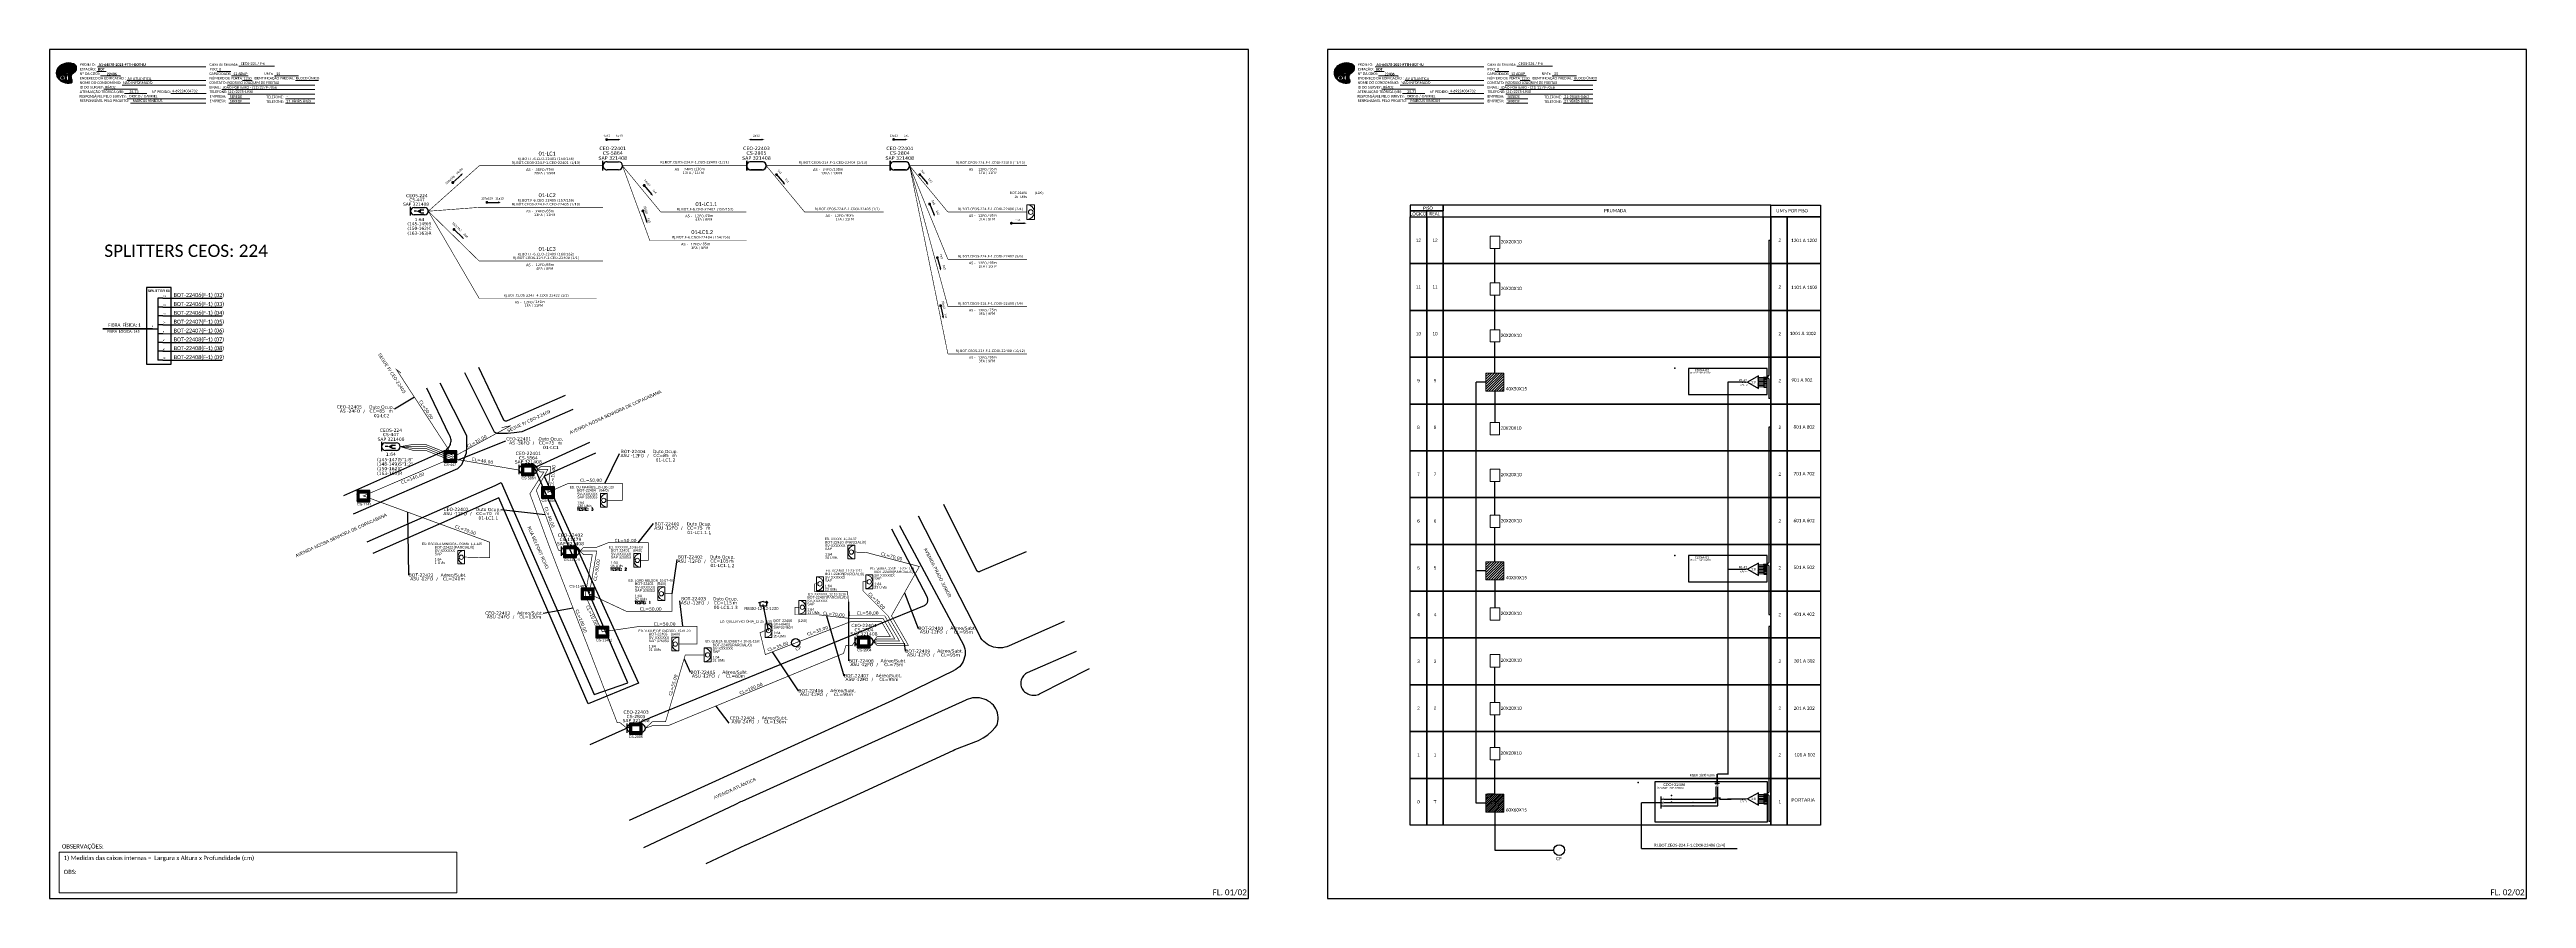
# Paper-space layout 'CDOI-22406' of a CAD drawing. Header units: inches. Extents: x 0 to 1732, y 3 to 597.
# The model-space entities are those that its viewports show. They can reach past a viewport. Long polylines and large blocks are cut down to what shows.
import ezdxf
from ezdxf.enums import TextEntityAlignment as Align

# ---------------------------------------------------------------- set-up
doc = ezdxf.new("R2010")
doc.units = ezdxf.units.IN
doc.header["$MEASUREMENT"] = 0
for name, color, linetype in [('10.0-Cartográfico', 252, 'Continuous'), ('10.1-Caixas Subterrâneas', 5, 'Continuous'), ('20.4-CEOS', 1, 'Continuous'), ('20.5-CEO', 1, 'Continuous'), ('CABO OPTICO EXISTENTE', 5, 'Continuous'), ('CAP a instalar', 1, 'Continuous'), ('celulas gpon', 7, 'Continuous'), ('DROP DE CLIENTE', 140, 'Continuous'), ('label_cabos', 7, 'Continuous'), ('Legenda', 1, 'Continuous'), ('Segmento de Logradouro Texto', 238, 'Continuous'), ('SETA', 7, 'Continuous'), ('surveys', 252, 'Continuous'), ('surveys legendas', 7, 'Continuous')]:
    doc.layers.add(name, color=color, linetype=linetype)
for name, color, linetype, lineweight in [("20.0-LEGENDA DOS CDO'S", 1, 'Continuous', 0), ('20.1-CDO_INTERIOR', 1, 'Continuous', 0), ('40.1-ETIQUETAS', 1, 'Continuous', 20)]:
    doc.layers.add(name, color=color, linetype=linetype, lineweight=lineweight)
doc.layers.add('EXTRA', color=50, linetype='Continuous', plot=False)
doc.styles.add('ARIAL', font='arial.ttf')
doc.styles.add('DIGICADE', font='arial.ttf')
doc.styles.add('ROMANS', font='romans.shx')
doc.styles.add('siredit', font='verdana.ttf')
doc.styles.add('WMF-Calibri0', font='calibri.ttf')
doc.styles.add('WMF-Calibri1', font='calibrib.ttf')
doc.linetypes.add('FENCELINE1', pattern='A,0.25,-0.1,[133,ltypeshp.shx,S=0.1,R=0,X=-0.1,Y=0],-0.1,1', length=1.45)
doc.dimstyles.new('CC', dxfattribs={"dimtxt": 1, "dimasz": 2, "dimexe": 0.18, "dimexo": 0.0625, "dimgap": 0.09, "dimtad": 0, "dimdec": 0, "dimrnd": 1, "dimzin": 0, "dimdsep": 46, "dimtxsty": 'siredit', "dimblk": 'NONE', "dimcen": 0, "dimse1": 1, "dimse2": 1, "dimsd1": 1, "dimsd2": 1, "dimclrt": 7, "dimadec": 0, "dimazin": 0, "dimtfac": 1, "dimtdec": 0, "dimtofl": 0, "dimtmove": 0, "dimatfit": 3, "dimfxl": 0, "dimtolj": 1, "dimtzin": 0, "dimarcsym": 0})

# ---------------------------------------------------------------- blocks, each defined once
blk = doc.blocks.new('*U12')
at = {"layer": '20.4-CEOS', "color": 7, "style": 'siredit'}
for tag, p in [('FIBRAS_SPLITTER', (0, 0)), ('FIBRAS_TOP_C', (0, -4.13)), ('RESERVA_FINAIS', (0, -5.46))]:
    blk.add_attdef(tag, p, '', height=1.01, dxfattribs=at)
for tag, p, flags in [('ID_ATIVIDADE', (0, -6.77), 3), ('FATOR', (0, -8.09), 1), ('QTDE', (0, -9.4), 1), ('FID', (0, -10.71), 1)]:
    blk.add_attdef(tag, p, '', height=1.01, dxfattribs=dict(at, flags=flags))
blk = doc.blocks.new('*U14')
at = {"layer": '20.4-CEOS', "color": 7, "style": 'siredit'}
blk.add_attdef('FIBRAS_SPLITTER', (0, 0), '', height=1.01, dxfattribs=at)
for tag, p, flags in [('QTDE', (0, -4.11), 1), ('ID_ATIVIDADE', (0, -1.48), 3), ('FATOR', (0, -2.79), 1), ('FID', (0, -5.42), 1)]:
    blk.add_attdef(tag, p, '', height=1.01, dxfattribs=dict(at, flags=flags))
blk = doc.blocks.new('*X6')
at = {"color": 0, "linetype": 'Continuous'}
for p, q in [((-1.25, 0.34099), (-0.49099, 1.1)), ((-1.25, 0.517767), (-0.667767, 1.1)), ((-1.25, 0.694544), (-0.844544, 1.1)), ((-1.25, 0.87132), (-1.02132, 1.1)), ((-1.25, 1.048097), (-1.198097, 1.1)), ((-1.25, 0.164214), (-0.8035, 0.610714)), ((-1.25, -0.012563), (-0.8035, 0.433937)), ((-1.25, -0.18934), (-0.8035, 0.25716)), ((-1.25, -0.366117), (-0.8035, 0.080383)), ((-0.789214, 0.625), (-0.314214, 1.1)), ((-0.612437, 0.625), (-0.137437, 1.1)), ((-0.43566, 0.625), (0.03934, 1.1)), ((-0.258883, 0.625), (0.216117, 1.1)), ((-0.082107, 0.625), (0.392893, 1.1)), ((0.09467, 0.625), (0.56967, 1.1)), ((0.271447, 0.625), (0.746447, 1.1)), ((0.448223, 0.625), (0.923223, 1.1)), ((0.625, 0.625), (1.1, 1.1)), ((0.801777, 0.625), (1.25, 1.073223)), ((0.8035, 0.449947), (1.25, 0.896447)), ((0.8035, 0.27317), (1.25, 0.71967)), ((0.8035, 0.096393), (1.25, 0.542893)), ((0.8035, -0.080383), (1.25, 0.366117)), ((0.8035, -0.25716), (1.25, 0.18934)), ((0.8035, -0.433937), (1.25, 0.012563)), ((-1.25, -0.542893), (-0.8035, -0.096393)), ((-1.25, -0.71967), (-0.8035, -0.27317)), ((-1.25, -0.896447), (-0.8035, -0.449947)), ((-1.25, -1.073223), (-0.801777, -0.625)), ((-1.1, -1.1), (-0.625, -0.625)), ((-0.923223, -1.1), (-0.448223, -0.625)), ((-0.746447, -1.1), (-0.271447, -0.625)), ((-0.56967, -1.1), (-0.09467, -0.625)), ((-0.392893, -1.1), (0.082107, -0.625)), ((-0.216117, -1.1), (0.258883, -0.625)), ((-0.03934, -1.1), (0.43566, -0.625)), ((0.137437, -1.1), (0.612437, -0.625)), ((0.314214, -1.1), (0.789214, -0.625)), ((0.49099, -1.1), (1.25, -0.34099)), ((0.667767, -1.1), (1.25, -0.517767)), ((0.8035, -0.610714), (1.25, -0.164214)), ((0.844544, -1.1), (1.25, -0.694544)), ((1.02132, -1.1), (1.25, -0.87132)), ((1.198097, -1.1), (1.25, -1.048097))]:
    blk.add_line(p, q, dxfattribs=at)
blk = doc.blocks.new('MANHOLE_MQ')
at = {"color": 0, "linetype": 'Continuous'}
for p, q in [((0.0000062, 0.0000057), (-0.0000063, 0.0000057)), ((-0.0000063, 0.0000057), (-0.0000063, -0.0000053)), ((-0.000004, 0.0000033), (0.000004, 0.0000033)), ((-0.000004, -0.0000029), (-0.000004, 0.0000033)), ((0.000004, 0.0000033), (0.000004, -0.0000029)), ((0.0000062, -0.0000053), (0.0000062, 0.0000057)), ((-0.0000063, -0.0000053), (0.0000062, -0.0000053)), ((0.000004, -0.0000029), (-0.000004, -0.0000029)), ((0.000004, -0.0000029), (0.000004, -0.0000029))]:
    blk.add_line(p, q, dxfattribs=at)
at = {"color": 0, "linetype": 'Continuous', "xscale": 5e-06, "yscale": 5e-06, "zscale": 1e-05}
blk.add_blockref('*X6', (0, 0.0000002), dxfattribs=at)
blk = doc.blocks.new('Teste  FTTH')
at = {"color": 0, "lineweight": 0, "style": 'ROMANS'}
for tag, p in [('TESTE', (-2.3, -0.29)), ('QTDE', (0.21, -0.29))]:
    blk.add_attdef(tag, p, '', height=0.48, dxfattribs=at)
for tag, p, flags in [('FID', (-2.23, -1.25), 1), ('FATOR', (-2.23, -2.03), 3), ('ID_ATIVIDADE', (-2.23, -2.72), 3)]:
    blk.add_attdef(tag, p, '', height=0.48, dxfattribs=dict(at, flags=flags))
blk = doc.blocks.new('Inst CB DT OCUP CFOA-SM-AS-80-TS-36')
at = {"layer": 'label_cabos', "color": 0, "style": 'siredit'}
for tag, flags, p in [('ID_ATIVIDADE', 3, (1.31, 2.67)), ('FATOR', 1, (11.56, 2.55))]:
    blk.add_attdef(tag, text='', height=1, rotation=359.69001, dxfattribs=dict(at, flags=flags)).set_placement(p, align=Align.MIDDLE_CENTER)
for tag, p in [('TIPO_CABO', (1.76, 0)), ('DESTINO_CABO', (3.13, 1.26)), ('CABO', (4.69, -0.05)), ('/', (7.71, -0.05)), ('LANCE', (10.91, 0)), ('TIPO_CABO', (13.11, 1.24)), ('UND', (15.96, 0)), ('FID', (13.15, -1.41))]:
    blk.add_attdef(tag, text='', height=1, rotation=359.69001, dxfattribs=at).set_placement(p, align=Align.MIDDLE_CENTER)
blk.add_attdef('QTDE', (12.43, -0.47), '', height=1, rotation=359.69001, dxfattribs=at)
blk = doc.blocks.new('_None')
blk = doc.blocks.new('Inst CB DT OCUP CFOA-SM-ASU-120-S-12')
at = {"layer": 'label_cabos', "color": 0, "style": 'siredit'}
for tag, flags, p in [('ID_ATIVIDADE', 3, (1.31, 2.67)), ('FATOR', 1, (11.56, 2.55))]:
    blk.add_attdef(tag, text='', height=1, rotation=359.69001, dxfattribs=dict(at, flags=flags)).set_placement(p, align=Align.MIDDLE_CENTER)
for tag, p in [('TIPO_CABO', (1.26, 0)), ('DESTINO_CABO', (3.13, 1.26)), ('CABO', (4.69, -0.05)), ('/', (7.71, -0.05)), ('LANCE', (10.91, 0)), ('TIPO_CABO', (13.11, 1.24)), ('UND', (15.96, 0)), ('FID', (13.15, -1.41))]:
    blk.add_attdef(tag, text='', height=1, rotation=359.69001, dxfattribs=at).set_placement(p, align=Align.MIDDLE_CENTER)
blk.add_attdef('QTDE', (12.43, -0.47), '', height=1, rotation=359.69001, dxfattribs=at)
blk = doc.blocks.new('LEGENDA DOS CABOS')
at = {"layer": 'EXTRA', "style": 'siredit'}
for tag, p in [('ID', (4.6, 0.97)), ('XX', (9.03, 0.97))]:
    blk.add_attdef(tag, text='', height=0.48, rotation=359.69001, dxfattribs=at).set_placement(p, align=Align.MIDDLE_CENTER)
at = {"layer": 'Legenda', "color": 7, "style": 'siredit'}
for tag, p in [('TIPO_CABO', (1.31, 0)), ('CABO', (4.69, -0.05)), ('/', (6.81, -0.05)), ('METROS', (10.03, -0.05))]:
    blk.add_attdef(tag, text='', height=0.8, rotation=359.69001, dxfattribs=at).set_placement(p, align=Align.MIDDLE_CENTER)
blk = doc.blocks.new('Inst CB DT OCUP CFOA-SM-AS-80-TS-24')
at = {"layer": 'label_cabos', "color": 0, "style": 'siredit'}
for tag, flags, p in [('ID_ATIVIDADE', 3, (1.31, 2.67)), ('FATOR', 1, (11.56, 2.55))]:
    blk.add_attdef(tag, text='', height=1, rotation=359.69001, dxfattribs=dict(at, flags=flags)).set_placement(p, align=Align.MIDDLE_CENTER)
for tag, p in [('TIPO_CABO', (1.76, 0)), ('DESTINO_CABO', (3.13, 1.26)), ('CABO', (4.69, -0.05)), ('/', (7.71, -0.05)), ('LANCE', (10.91, 0)), ('TIPO_CABO', (13.11, 1.24)), ('UND', (15.96, 0)), ('FID', (13.15, -1.41))]:
    blk.add_attdef(tag, text='', height=1, rotation=359.69001, dxfattribs=at).set_placement(p, align=Align.MIDDLE_CENTER)
blk.add_attdef('QTDE', (12.43, -0.47), '', height=1, rotation=359.69001, dxfattribs=at)
blk = doc.blocks.new('A$C415C251F')
at = {"color": 3}
blk.add_point((0, 0), dxfattribs=at)
blk = doc.blocks.new('LEG_CDOIA8_C-SPLT_ESQ')
at = {"color": 3, "extrusion": (0, 0, -1), "xscale": -1, "zscale": -1}
blk.add_blockref('A$C415C251F', (0, 0), dxfattribs=at)
at = {"style": 'ARIAL', "flags": 4}
blk.add_attdef('SPLITAGEM', text='', height=1.5, dxfattribs=at).set_placement((18.6, -12.6), align=Align.CENTER)
at = {"color": 1, "style": 'WMF-Calibri0', "flags": 4}
blk.add_attdef('MODELO', text='', height=1.5, dxfattribs=at).set_placement((22.5, -4.5), align=Align.CENTER)
blk.add_attdef('CDO', (21.4, -2.6), '', height=2, dxfattribs=at)
blk = doc.blocks.new('SPLT_1-8_SC-APC')
at = {"color": 1, "lineweight": 0}
blk.add_lwpolyline([(-17, -7.5), (-19.3, -7.5)], dxfattribs=at)
at = {"color": 1}
blk.add_lwpolyline([(-7.4, -2.1), (-17, -7.5), (-7.4, -13), (-7.4, -2.1)], dxfattribs=at)
at = {"color": 3, "lineweight": 0}
for points in [[(-3, -3.5), (-7.4, -3.5)], [(-7.4, -4.7), (-3, -4.7)], [(-7.4, -5.8), (-3, -5.8)], [(-7.4, -7), (-3, -7)], [(-7.4, -8.1), (-3, -8.1)], [(-7.4, -9.3), (-3, -9.3)], [(-7.4, -10.4), (-3, -10.4)], [(-7.4, -11.6), (-3, -11.6)], [(-2.4, -3), (-2.4, -4)], [(-2.4, -3), (0, -3)], [(-2.4, -4), (0, -4)], [(-2.4, -4.2), (-2.4, -5.2)], [(-2.4, -4.2), (0, -4.2)], [(-2.4, -5.2), (0, -5.2)], [(-2.4, -5.3), (-2.4, -6.3)], [(-2.4, -5.3), (0, -5.3)], [(-2.4, -6.3), (0, -6.3)], [(-2.4, -6.5), (-2.4, -7.5)], [(-2.4, -6.5), (0, -6.5)], [(-2.4, -7.5), (0, -7.5)], [(-2.4, -7.6), (-2.4, -8.6)], [(-2.4, -7.6), (0, -7.6)], [(-2.4, -8.6), (0, -8.6)], [(-2.4, -8.8), (-2.4, -9.8)], [(-2.4, -8.8), (0, -8.8)], [(-2.4, -9.8), (0, -9.8)], [(-2.4, -9.9), (-2.4, -10.9)], [(-2.4, -9.9), (0, -9.9)], [(-2.4, -10.9), (0, -10.9)], [(-2.4, -11.1), (-2.4, -12.1)], [(-2.4, -11.1), (0, -11.1)], [(-2.4, -12.1), (0, -12.1)]]:
    blk.add_lwpolyline(points, dxfattribs=at)
for points in [[(-3, -3.2), (-2.4, -3.2), (-2.4, -3.8), (-3, -3.8)], [(-3, -4.4), (-2.4, -4.4), (-2.4, -5), (-3, -5)], [(-3, -5.5), (-2.4, -5.5), (-2.4, -6.1), (-3, -6.1)], [(-3, -6.7), (-2.4, -6.7), (-2.4, -7.3), (-3, -7.3)], [(-3, -7.8), (-2.4, -7.8), (-2.4, -8.4), (-3, -8.4)], [(-3, -9), (-2.4, -9), (-2.4, -9.6), (-3, -9.6)], [(-3, -10.1), (-2.4, -10.1), (-2.4, -10.7), (-3, -10.7)], [(-3, -11.3), (-2.4, -11.3), (-2.4, -11.9), (-3, -11.9)]]:
    blk.add_lwpolyline(points, close=True, dxfattribs=at)
at = {"color": 1, "style": 'ARIAL'}
for s, height, p in [('1:8', 2, (-13.9, -8.4)), ('S1', 0.75, (-8.7, -3.8)), ('S2', 0.75, (-8.7, -5)), ('S3', 0.75, (-8.7, -6.2)), ('S4', 0.75, (-8.7, -7.4)), ('S5', 0.75, (-8.7, -8.6)), ('S6', 0.75, (-8.7, -9.7)), ('S7', 0.75, (-8.7, -10.8)), ('S8', 0.75, (-8.7, -11.9))]:
    blk.add_text(s, height=height, dxfattribs=at).set_placement(p)
blk = doc.blocks.new('SPLITTER_')
blk.add_point((0, 0))
at = {"style": 'ARIAL', "flags": 4}
blk.add_attdef('SPLT', (0, -3.3), '', height=1.5, dxfattribs=at)
blk = doc.blocks.new('OI')
h = blk.add_hatch(color=40)
edge = h.paths.add_edge_path()
edge.add_spline(control_points=[(4.4, -0.7), (3.9, -1), (3.3, -1.5), (2.8, -2.6), (2.9, -3.5), (3.1, -4.3), (3.3, -4.9), (3.4, -5.4), (3.4, -5.9), (3.2, -6.4), (2.5, -6.6), (1.7, -6.6), (0.6, -6.7), (-0.6, -6.4), (-1.6, -6.1), (-2.8, -5.6), (-3.9, -4.8), (-4.9, -3.7), (-5.3, -2.6), (-5.6, -1.9), (-5.8, -1), (-5.7, 0.5), (-5.1, 2), (-4.1, 3), (-3.3, 3.6), (-2.4, 4.2), (-1.4, 4.4), (-0.6, 4.7), (0.8, 4.9), (2.2, 5), (3.8, 4.6), (4.7, 4.2), (5.4, 3.7), (5.8, 3), (6, 2.2), (6, 1.5), (5.7, 0.6), (5.3, 0.1), (4.9, -0.4), (4.5, -0.6), (4.4, -0.7)], knot_values=[0, 0, 0, 0, 1.60434, 2.417191, 3.427595, 4.282808, 4.776746, 5.304182, 5.888771, 6.258406, 6.858137, 7.79129, 8.986195, 10.124242, 11.187857, 12.242908, 13.953784, 15.414161, 16.515391, 17.349188, 17.675853, 19.552021, 21.515531, 22.568638, 23.63245, 24.621084, 25.782718, 26.745347, 27.142653, 29.870543, 31.004649, 31.921532, 32.709589, 33.801391, 34.042471, 35.192333, 35.971461, 36.628871, 37.254359, 37.836911, 37.836911, 37.836911, 37.836911], degree=3, periodic=0)
h.paths.add_polyline_path([(1.1, -0.9, -1), (0, -0.9, -1)], flags=16)
edge = h.paths.add_edge_path(flags=16)
edge.add_ellipse((0.6, -3.6), major_axis=(-0.02, 1.71), ratio=0.361305, start_angle=0, end_angle=360)
h.paths.add_polyline_path([(-0.4, -3.6, -1), (-3.8, -3.6, -1)], flags=16)
edge = h.paths.add_edge_path(flags=0)
edge.add_ellipse((-2.1, -3.6), major_axis=(0, 0.885), ratio=0.758294, start_angle=0, end_angle=360)
at = {"color": 40}
for centre, radius in [((-2.1, -3.6), 1.72), ((0.5, -0.9), 0.587)]:
    blk.add_circle(centre, radius, dxfattribs=at)
blk.add_ellipse((-2.1, -3.6), major_axis=(0, 0.885), ratio=0.758294, start_param=-3.141592653589792, end_param=3.141592653589792, dxfattribs=at)
blk.add_ellipse((0.6, -3.6), major_axis=(-0.02, 1.71), ratio=0.361305, dxfattribs=at)
at = {"color": 40, "start_tangent": (-0.800898, -0.598801), "end_tangent": (-0.800898, -0.598801)}
blk.add_spline([(4.4, -0.7), (3.2, -1.8), (2.9, -2.5), (2.9, -3.5), (3.1, -4.4), (3.3, -4.8), (3.4, -5.4), (3.4, -6), (3.2, -6.3), (2.7, -6.5), (1.7, -6.6), (0.5, -6.6), (-0.6, -6.4), (-1.6, -6.1), (-2.6, -5.7), (-3.9, -4.7), (-4.9, -3.6), (-5.4, -2.6), (-5.6, -1.8), (-5.7, -1.5), (-5.6, 0.4), (-4.8, 2.2), (-4.1, 3), (-3.3, 3.6), (-2.4, 4.1), (-1.3, 4.5), (-0.4, 4.7), (0, 4.8), (2.7, 4.8), (3.8, 4.5), (4.7, 4.2), (5.3, 3.7), (5.9, 2.7), (5.9, 2.5), (5.9, 1.3), (5.7, 0.6), (5.3, 0.1), (4.8, -0.4), (4.4, -0.7)], degree=3, dxfattribs=at)
blk = doc.blocks.new('ETIQUETA_RS5F')
at = {"layer": '40.1-ETIQUETAS', "color": 0, "style": 'siredit'}
blk.add_text('/', height=1.5, dxfattribs=at).set_placement((1.5, -2), align=Align.MIDDLE_RIGHT)
for tag, p in [('ETIQUETA_R_SECUNDARIA', (1.2, 2.1)), ('ETIQUETA_R_PRIMARIA', (1.2, 4.1)), ('F_ATIVAS/F_MORTAS', (1.1, -4.2))]:
    blk.add_attdef(tag, text='', height=1.5, dxfattribs=at).set_placement(p, align=Align.MIDDLE_CENTER)
for tag, p in [('TIPO_CABO', (-6.6, -2.1)), ('CAP_CABO', (0.4, -2.1))]:
    blk.add_attdef(tag, text='', height=1.5, dxfattribs=at).set_placement(p, align=Align.MIDDLE_RIGHT)
for tag, p in [('FUSÃO_1', (0.8, -8.4)), ('FUSÃO_2', (0.8, -10.6)), ('FUSÃO_3', (0.8, -12.9)), ('FUSÃO_4', (0.8, -15.1)), ('FUSÃO_5', (0.8, -17.2))]:
    blk.add_attdef(tag, text='', height=1.5, dxfattribs=at).set_placement(p, align=Align.CENTER)
blk.add_attdef('METROS', text='', height=1.5, dxfattribs=at).set_placement((2.1, -2), align=Align.MIDDLE_LEFT)
blk = doc.blocks.new('CEOS_RP_CT_DRT')
at = {"layer": '20.4-CEOS', "color": 0}
for p, q in [((-4.54, 1.19), (-1.19, 1.19)), ((-1.19, -1.19), (-4.54, -1.19))]:
    blk.add_line(p, q, dxfattribs=at)
for points in [[(-5.73, -1.43), (-5.73, 1.44)], [(-3.79, 0), (-4.59, 0)], [(-2.47, 0.48), (-1.45, 0.48)], [(-2.47, -0.52), (-1.45, -0.52)]]:
    blk.add_lwpolyline(points, dxfattribs=at)
blk.add_lwpolyline([(-3.79, 0, 0, 1.47, 0), (-2.41, 0, 1.47, 1.47, 0)], format="xyseb", dxfattribs=at)
for centre, start, end in [((-4.54, 0), 90, 270), ((-1.19, 0), 270, 90)]:
    blk.add_arc(centre, 1.19, start, end, dxfattribs=at)
at = {"layer": '20.4-CEOS', "color": 7, "style": 'siredit'}
for tag, p in [('Nº_DA_CEOS', (-2.86, 5.6)), ('LOCAL', (-2.86, 4.24)), ('SAP', (-2.86, 2.78)), ('RACIO_SPLITAGEM', (-2.86, -1.88)), ('FIBRAS_SPLITTER', (-2.86, -3.58)), ('RESERVA_FINAIS', (-2.86, -6.39)), ('FIBRAS_TOP_C', (-2.86, -5.08))]:
    blk.add_attdef(tag, text='', height=1.01, dxfattribs=at).set_placement(p, align=Align.TOP_CENTER)

msp = doc.modelspace()

# ---------------------------------------------------------------- hatches: boundary and pattern name
h = msp.add_hatch()
h.set_pattern_fill('ANSI31', color=1, scale=10, style=0)
h.set_pattern_definition([(45, (4324.9202, 1491.919), (-0.8838835, 0.8838835), [])])
h.paths.add_polyline_path([(5752.2, 1836.1), (5739.6, 1836.1), (5739.6, 1823.4), (5752.2, 1823.4)])
h = msp.add_hatch(color=3)
h.dxf.hatch_style = 1
edge = h.paths.add_edge_path()
edge.add_arc((5920.9, 1829.7), 0.242, 0, 360)
h = msp.add_hatch()
h.set_pattern_fill('ANSI31', color=1, scale=10, style=0)
h.set_pattern_definition([(45, (4324.9202, 1459.1752), (-0.8838835, 0.8838835), [])])
h.paths.add_polyline_path([(5752.2, 1704.1), (5739.6, 1704.1), (5739.6, 1691.4), (5752.2, 1691.4)])
h = msp.add_hatch(color=3)
h.dxf.hatch_style = 1
edge = h.paths.add_edge_path()
edge.add_arc((5920.9, 1698.7), 0.242, 0, 360)
h = msp.add_hatch()
h.set_pattern_fill('ANSI31', color=1, scale=7.526522, style=0)
h.set_pattern_definition([(45, (5516.7425, 1214.4854), (-0.6652568, 0.6652568), [])])
h.paths.add_polyline_path([(5752.2, 1541.5), (5739.6, 1541.5), (5739.6, 1528.9), (5752.2, 1528.9)])
h.paths.add_polyline_path([(5742.2, 1533.2), (5750.1, 1533.2), (5750.1, 1537.2), (5742.2, 1537.2)], flags=24)
h = msp.add_hatch(color=3)
h.dxf.hatch_style = 1
edge = h.paths.add_edge_path()
edge.add_arc((5884.4, 1535.5), 0.242, 0, 360)
h = msp.add_hatch(color=3)
h.dxf.hatch_style = 1
edge = h.paths.add_edge_path()
edge.add_arc((5884.4, 1533.2), 0.242, 0, 360)
h = msp.add_hatch(color=3)
h.dxf.hatch_style = 1
edge = h.paths.add_edge_path()
edge.add_arc((5920.9, 1538), 0.242, 0, 360)

# ---------------------------------------------------------------- linework, layer by layer
at = {"color": 7, "linetype": 'Continuous'}
for p, q in [((4810.9, 1888.5), (4810.9, 1845.1)), ((4814.4, 1888.5), (4810.9, 1888.5)), ((4814.4, 1882.2), (4810.9, 1882.2)), ((4814.4, 1876), (4810.9, 1876)), ((4807.2, 1867.1), (4810.8, 1867.1)), ((4814.4, 1869.8), (4810.9, 1869.8)), ((4814.4, 1863.6), (4810.9, 1863.6)), ((4814.4, 1857.5), (4810.9, 1857.5)), ((4814.4, 1851.3), (4810.9, 1851.3)), ((4814.4, 1845.1), (4810.9, 1845.1))]:
    msp.add_line(p, q, dxfattribs=at)
at = {"color": 10, "linetype": 'Continuous'}
for p, q in [((4814.4, 1888.5), (4855.7, 1888.5)), ((4814.4, 1882.2), (4855.7, 1882.2)), ((4814.4, 1876), (4855.7, 1876)), ((4814.4, 1869.8), (4855.7, 1869.8)), ((4814.4, 1863.7), (4855.7, 1863.6)), ((4814.4, 1857.5), (4855.7, 1857.5)), ((4814.4, 1851.3), (4855.7, 1851.3)), ((4814.4, 1845.1), (4855.7, 1845.1))]:
    msp.add_line(p, q, dxfattribs=at)
at = {"color": 1, "linetype": 'Continuous', "lineweight": 60}
msp.add_line((4807.2, 1867.1), (4772.4, 1867), dxfattribs=at)
at = {"color": 5}
for p, q in [((5920.9, 1829.7), (5908.9, 1829.7)), ((5920.9, 1698.7), (5908.9, 1698.7))]:
    msp.add_line(p, q, dxfattribs=at)
msp.add_line((5745.3, 1541.5), (5740.8, 1541.5))
at = {"color": 3}
msp.add_line((5920.9, 1538), (5908.6, 1538), dxfattribs=at)
at = {"color": 0, "lineweight": 0}
for p, q in [((4741.7, 1500.8), (5019.9, 1500.8)), ((4741.7, 1472.3), (4741.7, 1500.8)), ((5019.9, 1500.8), (5019.9, 1472.3)), ((5019.9, 1472.3), (4741.7, 1472.3))]:
    msp.add_line(p, q, dxfattribs=at)
for points in [[(4735.1, 1468.4), (5573.7, 1468.4), (5573.7, 2062.4), (4735.1, 2062.4), (4735.1, 1468.4)], [(5628.9, 1468.4), (6467.4, 1468.4), (6467.4, 2062.4), (5628.9, 2062.4), (5628.9, 1468.4)], [(5698.3, 1945.4), (5698.3, 1949.5)], [(5709.8, 1945.4), (5938.9, 1945.4), (5938.9, 1953.6), (5709.8, 1953.6), (5709.8, 1953.6), (5709.8, 1949.5)], [(5938.9, 1945.4), (5938.9, 1953.6)]]:
    msp.add_lwpolyline(points)
at = {"color": 7, "lineweight": 0}
for points in [[(4768.1, 2047.1), (4774.6, 2047.1)], [(4768.6, 2050.3), (4844.5, 2050.3)], [(4852.3, 2047.1), (4861.8, 2047.1)], [(4867.4, 2050.8), (4892.5, 2050.8)], [(5661.8, 2047.1), (5668.4, 2047.1)], [(5662.3, 2050.3), (5738.3, 2050.3)], [(5746.1, 2047.1), (5755.6, 2047.1)], [(5761.2, 2050.8), (5786.3, 2050.8)], [(4770.7, 2044), (4784.7, 2044)], [(4773, 2034.6), (4796.7, 2034.6)], [(4785.9, 2037.6), (4844.5, 2037.6)], [(4787.6, 2031.6), (4803.2, 2031.6)], [(4789.3, 2040.7), (4844.5, 2040.7)], [(4789.3, 2028), (4844.5, 2028)], [(4819.9, 2031.6), (4844.4, 2031.6)], [(4820.4, 2031.6), (4844.6, 2031.6)], [(4855.5, 2034.4), (4920.7, 2034.4)], [(4859.5, 2037.6), (4920.7, 2037.6)], [(4859.8, 2031.2), (4920.7, 2031.2)], [(4860.4, 2028), (4875.2, 2028)], [(4862.4, 2044), (4874, 2044)], [(4870, 2040.7), (4876.9, 2040.7)], [(4892.3, 2044), (4909.2, 2044)], [(4900, 2028), (4920.7, 2028)], [(4907.1, 2040.7), (4923.3, 2040.7)], [(5664.5, 2044), (5678.4, 2044)], [(5666.8, 2034.6), (5690.4, 2034.6)], [(5679.6, 2037.6), (5738.3, 2037.6)], [(5681.3, 2031.6), (5697, 2031.6)], [(5683.1, 2040.7), (5738.3, 2040.7)], [(5683.1, 2028), (5738.3, 2028)], [(5713.7, 2031.6), (5738.2, 2031.6)], [(5714.2, 2031.6), (5738.3, 2031.6)], [(5749.2, 2034.4), (5814.5, 2034.4)], [(5753.3, 2037.6), (5814.5, 2037.6)], [(5753.5, 2031.2), (5814.5, 2031.2)], [(5754.1, 2028), (5768.9, 2028)], [(5756.2, 2044), (5767.8, 2044)], [(5763.7, 2040.7), (5770.7, 2040.7)], [(5786.1, 2044), (5803, 2044)], [(5793.7, 2028), (5814.5, 2028)], [(5800.9, 2040.7), (5817.1, 2040.7)], [(4791.8, 2024.8), (4844.5, 2024.8)], [(4860.4, 2024.8), (4875.2, 2024.8)], [(4900, 2024.8), (4920.7, 2024.8)], [(5685.5, 2024.8), (5738.3, 2024.8)], [(5754.1, 2024.8), (5768.9, 2024.8)], [(5793.7, 2024.8), (5814.5, 2024.8)]]:
    msp.add_lwpolyline(points, dxfattribs=at)
at = {"const_width": 0.999}
msp.add_lwpolyline([(5124.2, 1999.4, 1), (5125.2, 1999.4, 1)], format="xyb", close=True, dxfattribs=at)
at = {"color": 0}
for points, const_width in [([(5325, 1999.5, 1), (5325.9, 1999.5, 1)], 0.999), ([(5343.4, 1975.3, 1), (5344, 1974.6, 1)], 1), ([(5016.7, 1969, 1), (5017.5, 1969.7, 1)], 0.999), ([(5150.8, 1967.8, 1), (5151.2, 1966.8, 1)], 1), ([(5040.5, 1955.5, 1), (5041.4, 1955.5, 1)], 0.999), ([(5149.9, 1950, 1), (5150.3, 1949, 1)], 1), ([(5407.3, 1940.9, 1), (5408.3, 1940.9, 1)], 1), ([(5017.6, 1936.9, 1), (5018.3, 1936.2, 1)], 0.999)]:
    msp.add_lwpolyline(points, format="xyb", close=True, dxfattribs=dict(at, const_width=const_width))
at = {"color": 1}
for points in [[(5222.7, 1984.5), (5222.7, 1977.7)], [(5225.5, 1984), (5233.5, 1984)], [(5225.5, 1978.3), (5233.4, 1978.3)], [(5322.9, 1984.5), (5322.9, 1977.7)], [(5325.7, 1984), (5333.7, 1984)], [(5325.8, 1978.3), (5333.6, 1978.3)], [(5298.3, 1651.4), (5298.3, 1644.9)], [(5301, 1650.9), (5308.5, 1650.9)], [(5301, 1645.5), (5308.4, 1645.5)], [(5138.9, 1590.8), (5138.9, 1584.3)], [(5141.6, 1590.3), (5149.1, 1590.3)], [(5141.6, 1584.9), (5149, 1584.9)], [(5862, 1539.7), (5862, 1531.5)]]:
    msp.add_lwpolyline(points, dxfattribs=at)
at = {"color": 8, "const_width": 1}
for points in [[(5243.2, 1975.3, 1), (5243.8, 1974.6, 1)], [(5350.4, 1954.8, 1), (5350.8, 1953.9, 1)], [(5355.9, 1917.3, 1), (5356.1, 1916.4, 1)], [(5358.2, 1883.7, 1), (5358.4, 1882.7, 1)]]:
    msp.add_lwpolyline(points, format="xyb", close=True, dxfattribs=at)
at = {"color": 0}
for points in [[(5686.7, 1949.5), (5709.8, 1949.5), (5709.8, 1953.6), (5686.7, 1953.6)], [(5686.7, 1945.4), (5709.8, 1945.4), (5709.8, 1949.5), (5686.7, 1949.5)]]:
    msp.add_lwpolyline(points, close=True, dxfattribs=at)
for points in [[(5686.7, 1945.4), (5698.3, 1945.4), (5698.3, 1912.7), (5686.7, 1912.7)], [(5698.3, 1945.4), (5709.8, 1945.4), (5709.8, 1912.7), (5698.3, 1912.7)], [(5709.8, 1945.4), (5938.9, 1945.4), (5938.9, 1912.7), (5709.8, 1912.7)], [(5938.9, 1953.6), (5973.6, 1953.6), (5973.6, 1945.4), (5938.9, 1945.4)], [(5938.9, 1945.4), (5950.4, 1945.4), (5950.4, 1912.7), (5938.9, 1912.7)], [(5950.4, 1945.4), (5973.6, 1945.4), (5973.6, 1912.7), (5950.4, 1912.7)], [(5686.7, 1912.7), (5698.3, 1912.7), (5698.3, 1879.9), (5686.7, 1879.9)], [(5698.3, 1912.7), (5709.8, 1912.7), (5709.8, 1879.9), (5698.3, 1879.9)], [(5709.8, 1912.7), (5938.9, 1912.7), (5938.9, 1879.9), (5709.8, 1879.9)], [(5938.9, 1912.7), (5950.4, 1912.7), (5950.4, 1879.9), (5938.9, 1879.9)], [(5950.4, 1912.7), (5973.6, 1912.7), (5973.6, 1879.9), (5950.4, 1879.9)], [(5686.7, 1879.9), (5698.3, 1879.9), (5698.3, 1847.2), (5686.7, 1847.2)], [(5698.3, 1879.9), (5709.8, 1879.9), (5709.8, 1847.2), (5698.3, 1847.2)], [(5709.8, 1879.9), (5938.9, 1879.9), (5938.9, 1847.2), (5709.8, 1847.2)], [(5938.9, 1879.9), (5950.4, 1879.9), (5950.4, 1847.2), (5938.9, 1847.2)], [(5950.4, 1879.9), (5973.6, 1879.9), (5973.6, 1847.2), (5950.4, 1847.2)], [(5686.7, 1847.2), (5698.3, 1847.2), (5698.3, 1814.4), (5686.7, 1814.4)], [(5698.3, 1847.2), (5709.8, 1847.2), (5709.8, 1814.4), (5698.3, 1814.4)], [(5709.8, 1847.2), (5938.9, 1847.2), (5938.9, 1814.4), (5709.8, 1814.4)], [(5938.9, 1847.2), (5950.4, 1847.2), (5950.4, 1814.4), (5938.9, 1814.4)], [(5950.4, 1847.2), (5973.6, 1847.2), (5973.6, 1814.4), (5950.4, 1814.4)], [(5686.7, 1814.4), (5698.3, 1814.4), (5698.3, 1781.7), (5686.7, 1781.7)], [(5698.3, 1814.4), (5709.8, 1814.4), (5709.8, 1781.7), (5698.3, 1781.7)], [(5709.8, 1814.4), (5938.9, 1814.4), (5938.9, 1781.7), (5709.8, 1781.7)], [(5938.9, 1814.4), (5950.4, 1814.4), (5950.4, 1781.7), (5938.9, 1781.7)], [(5950.4, 1814.4), (5973.6, 1814.4), (5973.6, 1781.7), (5950.4, 1781.7)], [(5686.7, 1781.7), (5698.3, 1781.7), (5698.3, 1749), (5686.7, 1749)], [(5698.3, 1781.7), (5709.8, 1781.7), (5709.8, 1749), (5698.3, 1749)], [(5709.8, 1781.7), (5938.9, 1781.7), (5938.9, 1749), (5709.8, 1749)], [(5938.9, 1781.7), (5950.4, 1781.7), (5950.4, 1749), (5938.9, 1749)], [(5950.4, 1781.7), (5973.6, 1781.7), (5973.6, 1749), (5950.4, 1749)], [(5686.7, 1749), (5698.3, 1749), (5698.3, 1716.2), (5686.7, 1716.2)], [(5698.3, 1749), (5709.8, 1749), (5709.8, 1716.2), (5698.3, 1716.2)], [(5709.8, 1749), (5938.9, 1749), (5938.9, 1716.2), (5709.8, 1716.2)], [(5938.9, 1749), (5950.4, 1749), (5950.4, 1716.2), (5938.9, 1716.2)], [(5950.4, 1749), (5973.6, 1749), (5973.6, 1716.2), (5950.4, 1716.2)], [(5686.7, 1716.2), (5698.3, 1716.2), (5698.3, 1683.5), (5686.7, 1683.5)], [(5698.3, 1716.2), (5709.8, 1716.2), (5709.8, 1683.5), (5698.3, 1683.5)], [(5709.8, 1716.2), (5938.9, 1716.2), (5938.9, 1683.5), (5709.8, 1683.5)], [(5938.9, 1716.2), (5950.4, 1716.2), (5950.4, 1683.5), (5938.9, 1683.5)], [(5950.4, 1716.2), (5973.6, 1716.2), (5973.6, 1683.5), (5950.4, 1683.5)], [(5686.7, 1683.5), (5698.3, 1683.5), (5698.3, 1650.7), (5686.7, 1650.7)], [(5698.3, 1683.5), (5709.8, 1683.5), (5709.8, 1650.7), (5698.3, 1650.7)], [(5709.8, 1683.5), (5938.9, 1683.5), (5938.9, 1650.7), (5709.8, 1650.7)], [(5938.9, 1683.5), (5950.4, 1683.5), (5950.4, 1650.7), (5938.9, 1650.7)], [(5950.4, 1683.5), (5973.6, 1683.5), (5973.6, 1650.7), (5950.4, 1650.7)], [(5686.7, 1650.7), (5698.3, 1650.7), (5698.3, 1618), (5686.7, 1618)], [(5698.3, 1650.7), (5709.8, 1650.7), (5709.8, 1618), (5698.3, 1618)], [(5709.8, 1650.7), (5938.9, 1650.7), (5938.9, 1618), (5709.8, 1618)], [(5938.9, 1650.7), (5950.4, 1650.7), (5950.4, 1618), (5938.9, 1618)], [(5950.4, 1650.7), (5973.6, 1650.7), (5973.6, 1618), (5950.4, 1618)], [(5686.7, 1618), (5698.3, 1618), (5698.3, 1585.2), (5686.7, 1585.2)], [(5698.3, 1618), (5709.8, 1618), (5709.8, 1585.2), (5698.3, 1585.2)], [(5709.8, 1618), (5938.9, 1618), (5938.9, 1585.2), (5709.8, 1585.2)], [(5938.9, 1618), (5950.4, 1618), (5950.4, 1585.2), (5938.9, 1585.2)], [(5950.4, 1618), (5973.6, 1618), (5973.6, 1585.2), (5950.4, 1585.2)], [(5686.7, 1585.2), (5698.3, 1585.2), (5698.3, 1552.5), (5686.7, 1552.5)], [(5698.3, 1585.2), (5709.8, 1585.2), (5709.8, 1552.5), (5698.3, 1552.5)], [(5709.8, 1585.2), (5938.9, 1585.2), (5938.9, 1552.5), (5709.8, 1552.5)], [(5938.9, 1585.2), (5950.4, 1585.2), (5950.4, 1552.5), (5938.9, 1552.5)], [(5950.4, 1585.2), (5973.6, 1585.2), (5973.6, 1552.5), (5950.4, 1552.5)], [(5686.7, 1552.5), (5698.3, 1552.5), (5698.3, 1519.8), (5686.7, 1519.8)], [(5698.3, 1552.5), (5709.8, 1552.5), (5709.8, 1519.8), (5698.3, 1519.8)], [(5709.8, 1552.5), (5938.9, 1552.5), (5938.9, 1519.8), (5709.8, 1519.8)], [(5938.9, 1552.5), (5950.4, 1552.5), (5950.4, 1519.8), (5938.9, 1519.8)], [(5950.4, 1552.5), (5973.6, 1552.5), (5973.6, 1519.8), (5950.4, 1519.8)]]:
    msp.add_lwpolyline(points, close=True)
at = {"color": 0, "lineweight": 0}
for points in [[(5742.7, 1931.9), (5749.4, 1931.9), (5749.4, 1923.2), (5742.7, 1923.2)], [(5742.7, 1899.1), (5749.4, 1899.1), (5749.4, 1890.5), (5742.7, 1890.5)], [(5742.7, 1866.4), (5749.4, 1866.4), (5749.4, 1857.8), (5742.7, 1857.8)], [(5742.6, 1801.4), (5749.2, 1801.4), (5749.2, 1792.8), (5742.6, 1792.8)], [(5742.7, 1768.9), (5749.4, 1768.9), (5749.4, 1760.3), (5742.7, 1760.3)], [(5742.7, 1736.6), (5749.4, 1736.6), (5749.4, 1728), (5742.7, 1728)], [(5742.7, 1671.8), (5749.4, 1671.8), (5749.4, 1663.2), (5742.7, 1663.2)], [(5742.7, 1639.1), (5749.4, 1639.1), (5749.4, 1630.4), (5742.7, 1630.4)], [(5742.7, 1605.5), (5749.4, 1605.5), (5749.4, 1596.9), (5742.7, 1596.9)], [(5742.7, 1574.1), (5749.3, 1574.1), (5749.3, 1565.4), (5742.7, 1565.4)]]:
    msp.add_lwpolyline(points, close=True, dxfattribs=at)
at = {"color": 3}
for points in [[(5746, 1899.1), (5746, 1923.2)], [(5937.5, 1929), (5938.9, 1929)], [(5937.5, 1929), (5937.5, 1834.5)], [(5746, 1866.4), (5746, 1890.5)], [(5745.9, 1836.1), (5745.9, 1857.8)], [(5739.6, 1535.2), (5732.8, 1535.2), (5732.8, 1829.8)], [(5739.6, 1829.8), (5732.8, 1829.8)], [(5745.9, 1823.4), (5745.9, 1801.4)], [(5937.5, 1834.5), (5936.3, 1833.3), (5937.5, 1832.1), (5937.5, 1832.1)], [(5937.5, 1832.1), (5937.5, 1818.3)], [(5937.5, 1818.3), (5937.5, 1818.3)], [(5938.9, 1818.3), (5937.5, 1818.3)], [(5938.9, 1798.1), (5937.5, 1798.1)], [(5937.5, 1798.1), (5937.5, 1703.5)], [(5746, 1736.6), (5746, 1760.3)], [(5745.9, 1704.1), (5746, 1728)], [(5739.6, 1697.7), (5732.8, 1697.7)], [(5937.5, 1703.5), (5936.3, 1702.3), (5937.5, 1701.2)], [(5937.5, 1701.2), (5937.5, 1667.1)], [(5745.9, 1691.4), (5746, 1671.8)], [(5937.5, 1667.1), (5938.9, 1667.1)], [(5938.9, 1658.8), (5937.5, 1658.8)], [(5937.5, 1658.8), (5937.5, 1542.8)], [(5746, 1605.5), (5746, 1630.4)], [(5746, 1574.1), (5746, 1596.9)], [(5745.9, 1541.5), (5746, 1565.4)], [(5937.5, 1542.8), (5936.3, 1541.7), (5937.5, 1540.5)], [(5745.9, 1528.9), (5745.9, 1502.3), (5787.1, 1502.3)], [(5862, 1538), (5863.1, 1538)], [(5864.2, 1538), (5899.6, 1538)], [(5899.6, 1538), (5898.9, 1538.8), (5903.6, 1538.8), (5903, 1538)], [(5903, 1538), (5911.2, 1538)], [(5937.5, 1540.5), (5937.5, 1522.4)], [(5938.9, 1522.4), (5937.5, 1522.4)]]:
    msp.add_lwpolyline(points, dxfattribs=at)
at = {"color": 7}
msp.add_lwpolyline([(4802.9, 1842.3), (4820.2, 1842.3), (4820.2, 1896), (4802.9, 1896)], close=True, dxfattribs=at)
at = {"color": 1}
for points in [[(5936.3, 1839.3), (5881.4, 1839.3), (5881.4, 1821.1), (5936.3, 1821.1)], [(5936.3, 1708.3), (5881.4, 1708.3), (5881.4, 1690.1), (5936.3, 1690.1)], [(5858.1, 1550.3), (5936.3, 1550.3), (5936.3, 1521.9), (5858.1, 1521.9)]]:
    msp.add_lwpolyline(points, close=True, dxfattribs=at)
at = {"color": 1, "lineweight": 0}
for points in [[(5739.6, 1836.1), (5752.2, 1836.1), (5752.2, 1823.4), (5739.6, 1823.4)], [(5739.6, 1704.1), (5752.2, 1704.1), (5752.2, 1691.4), (5739.6, 1691.4)], [(5739.6, 1541.5), (5752.2, 1541.5), (5752.2, 1528.9), (5739.6, 1528.9)]]:
    msp.add_lwpolyline(points, close=True, dxfattribs=at)
at = {"color": 5, "const_width": 1}
for points in [[(5908.9, 1829.7), (5908.9, 1555.6), (5901.4, 1555.6)], [(5901.4, 1549.2), (5901.4, 1555.6)]]:
    msp.add_lwpolyline(points, dxfattribs=at)
at = {"color": 5}
for points in [[(5884.4, 1533.2), (5901.9, 1533.2), (5901.9, 1546.6)], [(5884.4, 1535.5), (5900.7, 1535.5), (5900.7, 1546.6)], [(5899.7, 1549.2), (5903.1, 1549.2)], [(5900.7, 1548.1), (5900.7, 1549.2)], [(5901.9, 1548.1), (5901.9, 1549.2)]]:
    msp.add_lwpolyline(points, dxfattribs=at)
at = {"color": 1, "const_width": 1}
for points in [[(5848.3, 1535.5), (5862, 1535.5)], [(5848.3, 1535.5), (5848.3, 1503.3)], [(5848.3, 1503.3), (5915.4, 1503.3)]]:
    msp.add_lwpolyline(points, dxfattribs=at)
at = {"color": 2}
for points in [[(5862, 1535.5), (5863.1, 1535.5)], [(5864.2, 1535.5), (5884.4, 1535.5)]]:
    msp.add_lwpolyline(points, dxfattribs=at)
at = {"color": 0}
for points in [[(5862, 1533.2), (5863.1, 1533.2)], [(5864.2, 1533.2), (5884.4, 1533.2)]]:
    msp.add_lwpolyline(points, dxfattribs=at)
at = {"color": 3}
for centre in [(5920.9, 1829.7), (5920.9, 1698.7), (5884.4, 1535.5), (5884.4, 1533.2), (5920.9, 1538)]:
    msp.add_circle(centre, 0.242, dxfattribs=at)
at = {"color": 5}
msp.add_circle((5256.9, 1647.4), 2.85, dxfattribs=at)
msp.add_circle((5790.9, 1502.3), 3.78)
at = {"color": 1}
for centre, radius, start, end in [((5225.5, 1981.1), 2.85, 88.4101, 271.6072), ((5233.5, 1981.1), 2.85, 270.0129, 90.013), ((5325.8, 1981.1), 2.85, 88.4101, 271.6072), ((5333.7, 1981.1), 2.85, 270.0129, 90.013), ((5301, 1648.2), 2.69, 90, 270), ((5308.5, 1648.2), 2.69, 268.3302, 90), ((5141.6, 1587.6), 2.69, 90, 270), ((5149.1, 1587.6), 2.69, 268.3302, 90)]:
    msp.add_arc(centre, radius, start, end, dxfattribs=at)
at = {"layer": '10.0-Cartográfico'}
for points in [[(5101.1, 1810.5), (5065.5, 1795), (5060, 1794.2), (5055.3, 1793.8), (5051.4, 1793.8), (5048.1, 1793.8), (5046.3, 1794.7), (5025.5, 1836.3)], [(5035, 1840.2), (5052.3, 1803.8), (5052.4, 1803.6), (5052.5, 1803.4), (5052.7, 1803.3), (5052.9, 1803.1), (5053, 1803), (5053.2, 1802.9), (5053.4, 1802.8), (5053.6, 1802.7), (5053.9, 1802.6), (5054.1, 1802.6), (5054.3, 1802.6), (5054.6, 1802.6), (5054.8, 1802.6), (5055, 1802.7), (5055.3, 1802.8), (5095.9, 1820.6)], [(4940.9, 1750.3), (5012.2, 1782.1), (5012.9, 1782.6), (5013.5, 1783.2), (5014.1, 1783.8), (5014.6, 1784.5), (5015, 1785.3), (5015.4, 1786), (5015.6, 1786.8), (5015.8, 1787.6), (5015.9, 1788.5), (5015.9, 1789.3), (5015.7, 1790.1), (5015.5, 1790.9), (5015.2, 1791.7), (5014.8, 1792.5), (5014.6, 1792.9), (4998.9, 1825.5)], [(5008, 1829.2), (5026.8, 1792.4), (5026.6, 1784.3), (5026.4, 1779.9), (5024.4, 1774.7), (5023.1, 1771.8), (5020.5, 1769), (4947.5, 1737.3)], [(4957.2, 1718), (5031.9, 1750.8), (5046.7, 1757.5), (5050.9, 1759.5), (5115.9, 1611.2), (5139.6, 1619.4), (5074.2, 1770.1), (5112.9, 1787.6)], [(5117, 1779.9), (5080.9, 1763.9), (5146.9, 1619.2), (5111.8, 1604.7), (5049.3, 1748.8), (4961.3, 1709.8)], [(5444.7, 1662.2), (5406.2, 1645.2), (5404.7, 1644.6), (5403.2, 1644.2), (5401.6, 1643.9), (5400, 1643.8), (5398.4, 1643.8), (5396.8, 1644), (5395.2, 1644.3), (5393.7, 1644.9), (5392.3, 1645.5), (5390.9, 1646.3), (5389.6, 1647.2), (5388.5, 1648.2), (5387.4, 1649.3), (5386.5, 1650.5), (5386.3, 1650.9), (5342.8, 1735.9)], [(5360.4, 1744.4), (5383.1, 1698.4), (5383.2, 1698.2), (5383.3, 1698.1), (5383.5, 1697.9), (5383.6, 1697.7), (5383.8, 1697.6), (5384, 1697.5), (5384.2, 1697.4), (5384.4, 1697.3), (5384.7, 1697.3), (5384.9, 1697.3), (5385.1, 1697.2), (5385.3, 1697.3), (5385.6, 1697.3), (5385.8, 1697.3), (5386, 1697.4), (5418.3, 1711.2)], [(5113.2, 1576.1), (5155.4, 1595), (5346.9, 1673.5), (5347.3, 1673.7), (5347.6, 1673.9), (5348, 1674.2), (5348.3, 1674.5), (5348.6, 1674.8), (5348.9, 1675.2), (5349, 1675.6), (5349.2, 1676), (5349.3, 1676.4), (5349.4, 1676.8), (5349.4, 1677.3), (5349.4, 1677.7), (5349.3, 1678.1), (5349.2, 1678.5), (5349, 1679), (5324.1, 1726.8)], [(5329.6, 1729.5), (5374.2, 1645.9), (5374.8, 1644.5), (5375.2, 1643.1), (5375.4, 1641.6), (5375.5, 1640.1), (5375.4, 1638.6), (5375.1, 1637.2), (5374.6, 1635.7), (5374, 1634.3), (5373.3, 1633), (5372.4, 1631.8), (5371.4, 1630.6), (5370.2, 1629.6), (5369, 1628.7), (5367.6, 1627.9), (5367.3, 1627.7), (5324.6, 1606.9), (5140.5, 1523.1)], [(5453.2, 1641.2), (5418.9, 1626.4), (5418.4, 1626.1), (5417.6, 1625.6), (5416.9, 1625), (5416.3, 1624.3), (5415.7, 1623.6), (5415.3, 1622.9), (5414.9, 1622), (5414.6, 1621.2), (5414.4, 1620.3), (5414.3, 1619.5), (5414.3, 1618.6), (5414.4, 1617.7), (5414.6, 1616.8), (5414.9, 1616), (5415.3, 1615.2), (5415.8, 1614.4), (5416.3, 1613.7), (5417, 1613.1), (5417.7, 1612.5), (5418.5, 1612), (5419.3, 1611.6), (5420.2, 1611.2), (5421.1, 1610.9), (5422, 1610.8), (5422.9, 1610.7), (5423.9, 1610.7), (5424.9, 1610.8), (5425.8, 1611), (5426.7, 1611.2), (5427.5, 1611.6)], [(5427.5, 1611.6), (5462.4, 1629.4)], [(5194.2, 1492.9), (5222.1, 1505.9), (5222.3, 1506), (5287.4, 1535.3), (5287.6, 1535.4), (5367, 1572), (5368.3, 1572.6), (5384.8, 1579), (5388.1, 1580.9), (5391.2, 1583), (5394, 1585.4), (5396.5, 1588.1), (5397.6, 1589.4), (5398.1, 1590.9), (5398.4, 1592.3), (5398.6, 1593.8), (5398.6, 1595.3), (5398.4, 1596.8), (5398.1, 1598.3), (5397.6, 1599.7), (5396.9, 1601.1), (5396.1, 1602.4), (5395.2, 1603.6), (5394.1, 1604.7), (5392.9, 1605.7), (5391.6, 1606.6), (5390.1, 1607.4), (5388.7, 1608), (5387.1, 1608.4), (5385.5, 1608.8), (5383.9, 1608.9), (5382.3, 1608.9), (5380.7, 1608.8), (5379.1, 1608.4), (5377.6, 1608), (5376.1, 1607.4), (5375.9, 1607.3), (5219.2, 1536.4), (5218.4, 1536), (5214.8, 1534.3), (5150.4, 1503.9)]]:
    msp.add_lwpolyline(points, dxfattribs=at)
at = {"layer": '20.1-CDO_INTERIOR', "color": 1, "lineweight": 18}
for points in [[(5423.9, 1943.5), (5423.9, 1953.8), (5418.7, 1953.8), (5418.7, 1943.5)], [(5240.3, 1651.1), (5240.3, 1660.6), (5235.6, 1660.6), (5235.6, 1651.1)]]:
    msp.add_lwpolyline(points, close=True, dxfattribs=at)
at = {"layer": '20.1-CDO_INTERIOR', "color": 0, "lineweight": 18}
for points in [[(5120.3, 1742.2), (5120.3, 1751.8), (5125.1, 1751.8), (5125.1, 1742.2)], [(5293.5, 1706), (5293.5, 1715.6), (5298.3, 1715.6), (5298.3, 1706)], [(5020.6, 1702.5), (5020.6, 1712), (5025.4, 1712), (5025.4, 1702.5)], [(5143.7, 1700.3), (5143.7, 1709.8), (5148.5, 1709.8), (5148.5, 1700.3)], [(5160.6, 1677), (5160.6, 1686.5), (5165.3, 1686.5), (5165.3, 1677)], [(5276.3, 1683.8), (5276.3, 1693.4), (5271.5, 1693.4), (5271.5, 1683.8)], [(5310.8, 1685.2), (5310.8, 1694.8), (5306.1, 1694.8), (5306.1, 1685.2)], [(5264, 1667.4), (5264, 1677), (5259.2, 1677), (5259.2, 1667.5)], [(5170.3, 1641.7), (5170.3, 1651.2), (5175.1, 1651.2), (5175.1, 1641.7)], [(5197.7, 1634.1), (5197.7, 1643.7), (5192.9, 1643.7), (5192.9, 1634.1)]]:
    msp.add_lwpolyline(points, close=True, dxfattribs=at)
at = {"layer": '20.1-CDO_INTERIOR', "color": 1, "lineweight": 18}
for centre, radius in [((5421.3, 1948.7), 1.65), ((5238, 1655.9), 1.53)]:
    msp.add_circle(centre, radius, dxfattribs=at)
at = {"layer": '20.1-CDO_INTERIOR', "color": 0, "lineweight": 18}
for centre in [(5122.7, 1747), (5023, 1707.2), (5146.1, 1705), (5295.9, 1710.8), (5163, 1681.7), (5273.9, 1688.6), (5308.4, 1690), (5261.6, 1672.2), (5172.7, 1646.4), (5195.3, 1638.9)]:
    msp.add_circle(centre, 1.53, dxfattribs=at)
at = {"layer": '20.1-CDO_INTERIOR', "color": 1, "lineweight": 18}
for centre, radius, start, end in [((5418.7, 1948.7), 5.17, 270, 90), ((5235.6, 1655.9), 4.78, 269.9724, 89.9724)]:
    msp.add_arc(centre, radius, start, end, dxfattribs=at)
at = {"layer": '20.1-CDO_INTERIOR', "color": 0, "lineweight": 18}
for centre, start, end in [((5125.1, 1747), 90.0276, 270.0276), ((5298.3, 1710.8), 90.0276, 270.0276), ((5025.4, 1707.3), 90.0276, 270.0276), ((5148.5, 1705), 90.0276, 270.0276), ((5165.3, 1681.7), 90.0276, 270.0276), ((5271.5, 1688.6), 269.9724, 89.9724), ((5306.1, 1690), 269.9724, 89.9724), ((5259.2, 1672.2), 269.9724, 89.9724), ((5175.1, 1646.4), 90.0276, 270.0276), ((5192.9, 1638.9), 269.9724, 89.9724)]:
    msp.add_arc(centre, 4.78, start, end, dxfattribs=at)
at = {"layer": '20.4-CEOS', "color": 0}
for p, q in [((4970, 1787.3), (4977.6, 1787.3)), ((4977.6, 1781.9), (4970, 1781.9))]:
    msp.add_line(p, q, dxfattribs=at)
for points in [[(4967.4, 1781.4), (4967.4, 1787.9)], [(4971.7, 1784.6), (4969.9, 1784.6)], [(4974.7, 1785.7), (4977, 1785.7)], [(4974.7, 1783.5), (4977, 1783.5)]]:
    msp.add_lwpolyline(points, dxfattribs=at)
msp.add_lwpolyline([(4971.7, 1784.6, 0, 3.31, 0), (4974.8, 1784.6, 3.31, 3.31, 0)], format="xyseb", dxfattribs=at)
for centre, start, end in [((4970, 1784.6), 90, 270), ((4977.6, 1784.6), 270, 90)]:
    msp.add_arc(centre, 2.68, start, end, dxfattribs=at)
at = {"layer": '20.5-CEO', "color": 5}
for p, q in [((5066.1, 1771.3), (5073.7, 1771.3)), ((5073.7, 1765.9), (5066.1, 1765.9))]:
    msp.add_line(p, q, dxfattribs=at)
at = {"layer": '20.5-CEO', "color": 0}
for p, q in [((5095.6, 1714.1), (5103.2, 1714.1)), ((5103.2, 1708.7), (5095.6, 1708.7))]:
    msp.add_line(p, q, dxfattribs=at)
at = {"layer": '20.5-CEO', "color": 1}
for p, q in [((5301, 1650.9), (5308.5, 1650.9)), ((5308.5, 1645.5), (5301, 1645.5)), ((5141.6, 1590.3), (5149.1, 1590.3)), ((5149.1, 1584.9), (5141.6, 1584.9))]:
    msp.add_line(p, q, dxfattribs=at)
at = {"layer": '20.5-CEO', "color": 5}
msp.add_lwpolyline([(5063.4, 1771.8), (5063.4, 1765.3)], dxfattribs=at)
at = {"layer": '20.5-CEO', "color": 0}
msp.add_lwpolyline([(5092.9, 1714.6), (5092.9, 1708.1)], dxfattribs=at)
at = {"layer": '20.5-CEO', "color": 1}
for points in [[(5298.3, 1651.4), (5298.3, 1644.9)], [(5138.9, 1590.8), (5138.9, 1584.3)]]:
    msp.add_lwpolyline(points, dxfattribs=at)
at = {"layer": '20.5-CEO', "color": 5}
for centre, start, end in [((5066.1, 1768.6), 90, 270), ((5073.7, 1768.6), 270, 90)]:
    msp.add_arc(centre, 2.69, start, end, dxfattribs=at)
at = {"layer": '20.5-CEO', "color": 0}
for centre, start, end in [((5095.6, 1711.4), 90, 270), ((5103.2, 1711.4), 270, 90)]:
    msp.add_arc(centre, 2.69, start, end, dxfattribs=at)
at = {"layer": '20.5-CEO', "color": 1}
for centre, start, end in [((5301, 1648.2), 90, 270), ((5308.5, 1648.2), 270, 90), ((5141.6, 1587.6), 90, 270), ((5149.1, 1587.6), 270, 90)]:
    msp.add_arc(centre, 2.69, start, end, dxfattribs=at)
at = {"layer": 'CAP a instalar', "color": 5, "linetype": 'Continuous'}
for p, q in [((5122.1, 1977.7), (5122.1, 1984.5)), ((5125, 1983.9), (5133, 1983.9)), ((5133, 1978.2), (5125, 1978.2))]:
    msp.add_line(p, q, dxfattribs=at)
at = {"layer": 'CAP a instalar', "color": 1, "linetype": 'Continuous'}
for p, q in [((5222.7, 1977.7), (5222.7, 1984.5)), ((5225.5, 1984), (5233.5, 1984)), ((5233.5, 1978.3), (5225.5, 1978.3)), ((5322.9, 1977.7), (5322.9, 1984.5)), ((5325.8, 1984), (5333.7, 1984)), ((5333.7, 1978.3), (5325.8, 1978.3))]:
    msp.add_line(p, q, dxfattribs=at)
at = {"layer": 'CAP a instalar', "color": 0, "linetype": 'FENCELINE1', "ltscale": 6, "const_width": 0.4}
for points in [[(5035.6, 1981.1), (5000, 1949.3)], [(5035.6, 1981.1), (5122.1, 1981.1)], [(5135.8, 1981.1), (5162.6, 1948.7)], [(5135.8, 1981.1), (5154.9, 1928.8)], [(5000, 1949.3), (5035.6, 1952)], [(5000, 1949.3), (5035.6, 1914.4)], [(5000, 1949.3), (5035.6, 1888.2)], [(5035.6, 1952), (5122.1, 1952)], [(5162.6, 1948.7), (5222.4, 1948.7)], [(5154.9, 1928.8), (5222.7, 1928.8)], [(5035.6, 1914.4), (5122.1, 1914.4)], [(5035.6, 1888.2), (5117.8, 1888.2)]]:
    msp.add_lwpolyline(points, dxfattribs=at)
at = {"layer": 'CAP a instalar', "color": 1, "linetype": 'FENCELINE1', "ltscale": 6, "const_width": 0.4}
for points in [[(5135.8, 1981.1), (5222.7, 1981.1)], [(5236.4, 1981.1), (5322.9, 1981.1)], [(5336.6, 1981.1), (5363.4, 1948.7)], [(5363.4, 1948.7), (5418.7, 1948.7)]]:
    msp.add_lwpolyline(points, dxfattribs=at)
at = {"layer": 'CAP a instalar', "color": 8, "linetype": 'FENCELINE1', "ltscale": 6, "const_width": 0.4}
for points in [[(5236.4, 1981.1), (5263.2, 1948.7)], [(5336.6, 1981.1), (5363.4, 1915.6)], [(5336.6, 1981.1), (5363.4, 1882.5)], [(5336.6, 1981.1), (5363.4, 1849.4)], [(5336.6, 1981.1), (5418.7, 1981.1)], [(5263.2, 1948.7), (5318.5, 1948.7)], [(5363.4, 1915.6), (5418.7, 1915.6)], [(5363.4, 1882.5), (5418.7, 1882.5)], [(5363.4, 1849.4), (5418.7, 1849.4)]]:
    msp.add_lwpolyline(points, dxfattribs=at)
at = {"layer": 'CAP a instalar', "color": 0, "ltscale": 5, "const_width": 0.45}
for points in [[(4980.3, 1784.6), (4989.2, 1786.1), (4998.1, 1786.1), (5016.6, 1778.8), (4977.7, 1838.5), (4980.9, 1836.1), (4980.9, 1836.1)], [(4980.3, 1784.6), (4989.2, 1784.8), (4998.1, 1784.8), (5017.1, 1777.2), (5057.7, 1799.3)], [(4980.3, 1784.6), (4989.2, 1783.4), (4998.1, 1783.4), (5016, 1776.3), (5049.8, 1770.5), (5059.2, 1768.9), (5063.4, 1768.2)], [(5057.6, 1799.2), (5051.3, 1797.9)], [(5092.9, 1711.4), (5091, 1712.2), (5075.5, 1754), (5083.6, 1768.6), (5078.5, 1768.7), (5076.3, 1768.5)], [(5076.4, 1768.6), (5078.6, 1770.5), (5085.6, 1770.5), (5083.6, 1752.6), (5098, 1758.9), (5135.7, 1758.9), (5135.7, 1747), (5125.1, 1747)], [(5148.5, 1705), (5153.8, 1705), (5153.8, 1717.3), (5125.7, 1717.3), (5117.8, 1714.2), (5108.6, 1714.2), (5105.9, 1711.4)], [(5165.3, 1681.7), (5170.5, 1681.7), (5170.5, 1669.3), (5138.6, 1669.3), (5112.6, 1681.5), (5117.8, 1711.6), (5108.6, 1711.6), (5105.9, 1711.4)], [(5175.1, 1646.4), (5187.8, 1646.4), (5187.8, 1658.9), (5148.4, 1658.9), (5121.7, 1655), (5109.7, 1680.5), (5114.7, 1709.1), (5108.6, 1709.1), (5105.9, 1711.4)]]:
    msp.add_lwpolyline(points, dxfattribs=at)
at = {"layer": 'CAP a instalar', "color": 0, "linetype": 'FENCELINE1', "ltscale": 5, "const_width": 0.45}
for points in [[(4980.3, 1784.6), (4989.2, 1782), (4998.1, 1782), (5014.2, 1775.6), (4954.6, 1750.1), (5043, 1717.7), (5043, 1706.8), (5025.4, 1707.3)], [(5311.2, 1648.2), (5313.8, 1645.5), (5335.8, 1645.5), (5323.9, 1666.2), (5343.4, 1700.7), (5306.4, 1710.5), (5298.3, 1710.8)], [(5311.2, 1648.2), (5313.8, 1648.6), (5329.5, 1648.6), (5319.2, 1666.2), (5294.6, 1666.2), (5293.2, 1683.1), (5270.1, 1683.1), (5270.1, 1688.6), (5271.5, 1688.6), (5271.5, 1688.6)], [(5311.2, 1648.2), (5313.8, 1647), (5332.7, 1647), (5321.5, 1666.2), (5304.1, 1683.6), (5304.1, 1690), (5306.1, 1690)], [(5311.2, 1648.2), (5313.8, 1650.1), (5326.2, 1650.1), (5318, 1664.4), (5294.7, 1664.4), (5273.1, 1666.9), (5256.5, 1666.9), (5256.5, 1672.2), (5259.2, 1672.2), (5259.2, 1672.2)], [(5151.8, 1587.6), (5156.7, 1592.1), (5165.9, 1592.1), (5179.7, 1638.9), (5192.9, 1638.9)]]:
    msp.add_lwpolyline(points, dxfattribs=at)
at = {"layer": 'CAP a instalar', "color": 1, "linetype": 'FENCELINE1', "ltscale": 5, "const_width": 0.45}
for points in [[(5076.3, 1768.5), (5078.5, 1766.8), (5080.8, 1766.8), (5071, 1751.7), (5084.4, 1715.3), (5132.1, 1591.5), (5133.9, 1591.6), (5138.9, 1587.6)], [(5151.8, 1587.6), (5156.7, 1589.3), (5167.6, 1589.3), (5290.4, 1639.9), (5292.1, 1645.5), (5296.4, 1645.4), (5298.3, 1648.2)], [(5311.2, 1648.2), (5313.8, 1651.6), (5323.1, 1651.6), (5316.9, 1662.2), (5295.6, 1662.2), (5235.7, 1639.1), (5232, 1654.4), (5235.6, 1655.9)]]:
    msp.add_lwpolyline(points, dxfattribs=at)
at = {"layer": 'CAP a instalar', "color": 5, "linetype": 'Continuous'}
for centre, start_param, end_param in [((5125, 1981.1), 6.283185, 9.424778), ((5133, 1981.1), 3.141593, 6.283185)]:
    msp.add_ellipse(centre, major_axis=(0, 2.85), ratio=1, start_param=start_param, end_param=end_param, dxfattribs=at)
at = {"layer": 'CAP a instalar', "color": 1, "linetype": 'Continuous'}
for centre, start_param, end_param in [((5225.5, 1981.1), 6.283185, 9.424778), ((5233.5, 1981.1), 3.141593, 6.283185), ((5325.8, 1981.1), 6.283185, 9.424778), ((5333.7, 1981.1), 3.141593, 6.283185)]:
    msp.add_ellipse(centre, major_axis=(0, 2.85), ratio=1, start_param=start_param, end_param=end_param, dxfattribs=at)
at = {"layer": 'DROP DE CLIENTE'}
msp.add_lwpolyline([(5238, 1655.9), (5234.1, 1674.1)], dxfattribs=at)
at = {"layer": 'SETA'}
msp.add_lwpolyline([(5124.7, 1999.4), (5133.3, 1999.4)], dxfattribs=at)
at = {"layer": 'SETA', "color": 0}
for points in [[(5225.2, 1999.5), (5233.8, 1999.5)], [(5325.4, 1999.5), (5334, 1999.5)], [(5017.1, 1969.3), (5023.4, 1975.1)], [(5343.5, 1975.2), (5349, 1968.6)], [(5150.8, 1967.6), (5156.2, 1960.9)], [(5040.9, 1955.5), (5049.5, 1955.5)], [(5150, 1949.8), (5152.6, 1942.4)], [(5407.8, 1940.9), (5416.4, 1940.9)], [(5018, 1936.5), (5024.2, 1930.6)]]:
    msp.add_lwpolyline(points, dxfattribs=at)
at = {"layer": 'SETA', "color": 8}
for points in [[(5243.3, 1975.2), (5248.8, 1968.6)], [(5350.5, 1954.6), (5353.7, 1946.7)], [(5355.9, 1917.2), (5358.2, 1908.9)], [(5358.3, 1883.5), (5360, 1875.1)]]:
    msp.add_lwpolyline(points, dxfattribs=at)
at = {"layer": 'SETA'}
msp.add_solid([(5132.6, 2000.1), (5134.4, 1999.4), (5132.6, 1998.7)], dxfattribs=at)
at = {"layer": 'SETA', "color": 0}
for points in [[(5225.9, 2000.1), (5224.1, 1999.5), (5225.9, 1998.8)], [(5233.1, 2000.1), (5235, 1999.5), (5233.1, 1998.8)], [(5333.3, 2000.1), (5335.2, 1999.5), (5333.3, 1998.8)], [(5022.4, 1975.2), (5024.2, 1975.9), (5023.3, 1974.2)], [(5156.3, 1961.9), (5157, 1960), (5155.3, 1961)], [(5349, 1969.5), (5349.7, 1967.7), (5348, 1968.7)], [(5048.8, 1956.2), (5050.7, 1955.5), (5048.8, 1954.8)], [(5153.3, 1942.6), (5153.2, 1940.6), (5152, 1942.1)], [(5416.4, 1941.6), (5418.3, 1940.9), (5416.4, 1940.3)], [(5024.1, 1931.6), (5025, 1929.8), (5023.2, 1930.6)]]:
    msp.add_solid(points, dxfattribs=at)
at = {"layer": 'SETA', "color": 8}
for points in [[(5248.8, 1969.5), (5249.5, 1967.7), (5247.8, 1968.7)], [(5354.1, 1947.6), (5354.2, 1945.6), (5352.8, 1947.1)], [(5358.6, 1909.7), (5358.5, 1907.8), (5357.3, 1909.4)], [(5360.5, 1875.9), (5360.2, 1874), (5359.2, 1875.6)]]:
    msp.add_solid(points, dxfattribs=at)
at = {"layer": 'surveys', "color": 0}
for p, q in [((5234.2, 1676.3), (5231, 1675.3)), ((5232, 1673), (5232, 1675.3)), ((5236.4, 1673), (5232, 1673)), ((5234.2, 1676.3), (5237.4, 1675.3)), ((5236.4, 1676.4), (5236.7, 1676.4)), ((5236.4, 1675.7), (5236.4, 1676.4)), ((5237.4, 1675.3), (5236.4, 1675.3)), ((5236.4, 1675.3), (5236.4, 1673)), ((5236.7, 1676.4), (5236.7, 1675.6))]:
    msp.add_line(p, q, dxfattribs=at)
msp.add_lwpolyline([(5232, 1675.3), (5231, 1675.3)], dxfattribs=at)

# ---------------------------------------------------------------- block references
at = {"color": 7, "xscale": 1.213923925163968, "yscale": 1.213923925164635, "zscale": 1.213923925163967, "rotation": 0.1532896024163693}
for p in [(4746.8, 2047), (5640.5, 2047)]:
    msp.add_blockref('OI', p, dxfattribs=at)
at = {"color": 3}
ref = msp.add_blockref('LEG_CDOIA8_C-SPLT_ESQ', (5871.7, 1839.4), dxfattribs=dict(at, xscale=0.8000000000465661, yscale=0.7999999999883585, zscale=0.8))
ref.add_attrib('CDO', 'CDOIA-02', (5885.8, 1837.3), dxfattribs={"color": 1, "height": 1.6, "style": 'WMF-Calibri0'})
ref.add_attrib('MODELO', '(8 ADAP - SAP 324610)', dxfattribs={"color": 1, "height": 1, "style": 'WMF-Calibri0'}).set_placement((5889.7, 1835.8), align=Align.CENTER)
ref = msp.add_blockref('SPLITTER_', (5919, 1829.7), dxfattribs=dict(xscale=0.8000000000465661, yscale=0.7999999999883585, zscale=0.8))
ref.add_attrib('SPLT', 'SPLT3', (5917.4, 1827.3), dxfattribs={"height": 1.2, "style": 'ARIAL'})
at = {"color": 3, "xscale": 0.8000000000465661, "yscale": 0.7999999999883585, "zscale": 0.8}
for p in [(5936.3, 1835.7), (5936.3, 1704.8), (5936.3, 1544.1)]:
    msp.add_blockref('SPLT_1-8_SC-APC', p, dxfattribs=at)
at = {"color": 3}
ref = msp.add_blockref('LEG_CDOIA8_C-SPLT_ESQ', (5871.7, 1708.4), dxfattribs=dict(at, xscale=0.8000000000465661, yscale=0.7999999999883585, zscale=0.8))
ref.add_attrib('CDO', 'CDOIA-01', (5885.8, 1706.3), dxfattribs={"color": 1, "height": 1.6, "style": 'WMF-Calibri0'})
ref.add_attrib('MODELO', '(8 ADAP - SAP 324610)', dxfattribs={"color": 1, "height": 1, "style": 'WMF-Calibri0'}).set_placement((5889.7, 1704.8), align=Align.CENTER)
ref = msp.add_blockref('SPLITTER_', (5919, 1698.7), dxfattribs=dict(xscale=0.8000000000465661, yscale=0.7999999999883585, zscale=0.8))
ref.add_attrib('SPLT', 'SPLT2', (5917.4, 1696.3), dxfattribs={"height": 1.2, "style": 'ARIAL'})
ref = msp.add_blockref('LEG_CDOIA8_C-SPLT_ESQ', (5846.2, 1549.7), dxfattribs=at)
ref.add_attrib('CDO', 'CDOI-22406', (5863.8, 1547.1), dxfattribs={"color": 1, "height": 2, "style": 'WMF-Calibri0'})
ref.add_attrib('MODELO', '(12 ADAP - SAP 324604)', dxfattribs={"color": 1, "height": 1.25, "style": 'WMF-Calibri0'}).set_placement((5868.7, 1545.2), align=Align.CENTER)
ref = msp.add_blockref('SPLITTER_', (5869.5, 1540.6), dxfattribs=dict(xscale=-1))
ref.add_attrib('SPLT', '1', (5863, 1537.4), dxfattribs={"height": 1.5, "style": 'ARIAL'})
ref = msp.add_blockref('SPLITTER_', (5869.5, 1538), dxfattribs=dict(xscale=-1))
ref.add_attrib('SPLT', '2', (5863, 1534.8), dxfattribs={"height": 1.5, "style": 'ARIAL'})
ref = msp.add_blockref('SPLITTER_', (5869.5, 1535.8), dxfattribs=dict(xscale=-1))
ref.add_attrib('SPLT', '3', (5863, 1532.5), dxfattribs={"height": 1.5, "style": 'ARIAL'})
ref = msp.add_blockref('SPLITTER_', (5919, 1538), dxfattribs=dict(xscale=0.8000000000465661, yscale=0.7999999999883585, zscale=0.8))
ref.add_attrib('SPLT', 'SPLT1', (5917.4, 1535.6), dxfattribs={"height": 1.2, "style": 'ARIAL'})
at = {"layer": '10.1-Caixas Subterrâneas', "color": 30, "xscale": 719521.9972001059, "yscale": 719521.9972001059, "zscale": 719521.9972001059}
for p, rotation in [((5015.4, 1777.8), 180.000000000063), ((5069.6, 1768.4), 180.000000000063), ((4954.6, 1750.1), 180.000000000063), ((5083.6, 1752.6), 180.0000000000629), ((5099.1, 1711.2), 180.0000000000629), ((5111.4, 1681.8), 180.0000000000629), ((5121.7, 1655), 180.0000000000627), ((5304.5, 1648), 180.0000000000627), ((5145.1, 1587.4), 180.0000000000627)]:
    msp.add_blockref('MANHOLE_MQ', p, dxfattribs=dict(at, rotation=rotation))
at = {"layer": "20.0-LEGENDA DOS CDO'S", "color": 0, "lineweight": 0, "xscale": 3.938625000000173, "yscale": 3.938624999999831, "zscale": 3.938624999999983, "rotation": 0.004078562106884199}
for p, values in [((5113, 1741.1), {'TESTE': 'TESTE:', 'QTDE': '3'}), ((5136.4, 1699.1), {'TESTE': 'TESTE:', 'QTDE': '2'}), ((5153.3, 1675.8), {'TESTE': 'TESTE:', 'QTDE': '1'})]:
    msp.add_blockref('Teste  FTTH', p, dxfattribs=at).add_auto_attribs(values)
at = {"layer": '20.4-CEOS', "color": 0}
ref = msp.add_blockref('CEOS_RP_CT_DRT', (5000, 1949.3), dxfattribs=dict(at, xscale=2.161665797233581, yscale=2.161665797233581, zscale=2.161665791999999))
ref.add_attrib('Nº_DA_CEOS', 'CEOS-224', dxfattribs={"color": 7, "height": 2.18, "style": 'siredit'}).set_placement((4992, 1961.3), align=Align.TOP_CENTER)
ref.add_attrib('LOCAL', 'CS-447', dxfattribs={"color": 7, "height": 2.18, "style": 'siredit'}).set_placement((4992.1, 1958.4), align=Align.TOP_CENTER)
ref.add_attrib('SAP', 'SAP 321408', dxfattribs={"color": 7, "height": 2.18, "style": 'siredit'}).set_placement((4991.4, 1955.3), align=Align.TOP_CENTER)
ref.add_attrib('RACIO_SPLITAGEM', '1:64', dxfattribs={"color": 7, "height": 2.18, "style": 'siredit'}).set_placement((4993.8, 1944.6), align=Align.TOP_CENTER)
ref.add_attrib('FIBRAS_SPLITTER', '(145-149)S', dxfattribs={"color": 7, "height": 2.18, "style": 'siredit'}).set_placement((4993.7, 1941.7), align=Align.TOP_CENTER)
ref.add_attrib('FIBRAS_TOP_C', '(150-162)C', dxfattribs={"color": 7, "height": 2.18, "style": 'siredit'}).set_placement((4993.8, 1938.4), align=Align.TOP_CENTER)
ref.add_attrib('RESERVA_FINAIS', '(163-163)R', dxfattribs={"color": 7, "height": 2.18, "style": 'siredit'}).set_placement((4993.8, 1935), align=Align.TOP_CENTER)
at = {"layer": '20.4-CEOS', "color": 0, "lineweight": 0, "xscale": 2.25, "yscale": 2.25, "zscale": 2.25}
msp.add_blockref('*U14', (4964, 1771.3), dxfattribs=at).add_auto_attribs({'FIBRAS_SPLITTER': '(148-149)S"1:2"'})
at = {"layer": '20.4-CEOS', "color": 0, "lineweight": 0}
ref = msp.add_blockref('*U12', (4964.1, 1774.4), dxfattribs=dict(at, xscale=2.25, yscale=2.25, zscale=2.25))
ref.add_attrib('FIBRAS_SPLITTER', '(145-147)S"1:8"', (4964.1, 1774.4), dxfattribs={"color": 7, "height": 2.272, "style": 'siredit'})
ref.add_attrib('FIBRAS_TOP_C', '(150-162)C', (4964.1, 1768.1), dxfattribs={"color": 7, "height": 2.27, "style": 'siredit'})
ref.add_attrib('RESERVA_FINAIS', '(163-163)R', (4964.1, 1764.8), dxfattribs={"color": 7, "height": 2.27, "style": 'siredit'})
at = {"layer": 'CAP a instalar', "color": 0, "linetype": 'FENCELINE1', "ltscale": 7}
ref = msp.add_blockref('ETIQUETA_RS5F', (5080.9, 1980.9), dxfattribs=dict(at, xscale=1.16639998499977, yscale=1.16639998499977, zscale=1.16639998499977))
ref.add_attrib('ETIQUETA_R_PRIMARIA', 'RJ.BOT.F-6.CEO-22401 (150/156)', dxfattribs={"layer": '40.1-ETIQUETAS', "color": 0, "height": 1.75, "style": 'siredit'}).set_placement((5082.2, 1986), align=Align.MIDDLE_CENTER)
ref.add_attrib('ETIQUETA_R_SECUNDARIA', 'RJ.BOT.CEOS-224.F-1.CEO-22401 (1/13)', dxfattribs={"layer": '40.1-ETIQUETAS', "color": 0, "height": 1.75, "style": 'siredit'}).set_placement((5082.3, 1983.3), align=Align.MIDDLE_CENTER)
ref.add_attrib('TIPO_CABO', 'AS -', dxfattribs={"layer": '40.1-ETIQUETAS', "color": 0, "height": 1.75, "style": 'siredit'}).set_placement((5073.2, 1978.4), align=Align.MIDDLE_RIGHT)
ref.add_attrib('CAP_CABO', '36FO', dxfattribs={"layer": '40.1-ETIQUETAS', "color": 0, "height": 1.75, "style": 'siredit'}).set_placement((5081.3, 1978.4), align=Align.MIDDLE_RIGHT)
ref.add_attrib('METROS', '75m', dxfattribs={"layer": '40.1-ETIQUETAS', "color": 0, "height": 1.75, "style": 'siredit'}).set_placement((5082.6, 1978.6), align=Align.MIDDLE_LEFT)
ref.add_attrib('F_ATIVAS/F_MORTAS', '20FA / 16FM', dxfattribs={"layer": '40.1-ETIQUETAS', "color": 0, "height": 1.75, "style": 'siredit'}).set_placement((5081.4, 1975.9), align=Align.MIDDLE_CENTER)
at = {"layer": 'CAP a instalar', "color": 1, "linetype": 'FENCELINE1', "ltscale": 7}
ref = msp.add_blockref('ETIQUETA_RS5F', (5184.8, 1981.1), dxfattribs=dict(at, xscale=1.16639998499977, yscale=1.16639998499977, zscale=1.16639998499977))
ref.add_attrib('ETIQUETA_R_SECUNDARIA', 'RJ.BOT.CEOS-224.F-1.CEO-22403 (1/13)', dxfattribs={"layer": '40.1-ETIQUETAS', "color": 0, "height": 1.75, "style": 'siredit'}).set_placement((5186.2, 1983.6), align=Align.MIDDLE_CENTER)
ref.add_attrib('TIPO_CABO', 'AS -', dxfattribs={"layer": '40.1-ETIQUETAS', "color": 0, "height": 1.75, "style": 'siredit'}).set_placement((5177.1, 1978.6), align=Align.MIDDLE_RIGHT)
ref.add_attrib('CAP_CABO', '24FO', dxfattribs={"layer": '40.1-ETIQUETAS', "color": 0, "height": 1.75, "style": 'siredit'}).set_placement((5185.2, 1978.7), align=Align.MIDDLE_RIGHT)
ref.add_attrib('METROS', '130m', dxfattribs={"layer": '40.1-ETIQUETAS', "color": 0, "height": 1.75, "style": 'siredit'}).set_placement((5186.5, 1978.8), align=Align.MIDDLE_LEFT)
ref.add_attrib('F_ATIVAS/F_MORTAS', '13FA / 11FM', dxfattribs={"layer": '40.1-ETIQUETAS', "color": 0, "height": 1.75, "style": 'siredit'}).set_placement((5185.3, 1976.2), align=Align.MIDDLE_CENTER)
ref = msp.add_blockref('ETIQUETA_RS5F', (5281.6, 1980.9), dxfattribs=dict(at, xscale=1.16639998499977, yscale=1.16639998499977, zscale=1.16639998499977))
ref.add_attrib('ETIQUETA_R_SECUNDARIA', 'RJ.BOT.CEOS-224.F-1.CEO-22404 (2/13)', dxfattribs={"layer": '40.1-ETIQUETAS', "color": 0, "height": 1.75, "style": 'siredit'}).set_placement((5283, 1983.4), align=Align.MIDDLE_CENTER)
ref.add_attrib('TIPO_CABO', 'AS -', dxfattribs={"layer": '40.1-ETIQUETAS', "color": 0, "height": 1.75, "style": 'siredit'}).set_placement((5273.9, 1978.4), align=Align.MIDDLE_RIGHT)
ref.add_attrib('CAP_CABO', '24FO', dxfattribs={"layer": '40.1-ETIQUETAS', "color": 0, "height": 1.75, "style": 'siredit'}).set_placement((5282.1, 1978.5), align=Align.MIDDLE_RIGHT)
ref.add_attrib('METROS', '130m', dxfattribs={"layer": '40.1-ETIQUETAS', "color": 0, "height": 1.75, "style": 'siredit'}).set_placement((5283.3, 1978.6), align=Align.MIDDLE_LEFT)
ref.add_attrib('F_ATIVAS/F_MORTAS', '12FA / 12FM', dxfattribs={"layer": '40.1-ETIQUETAS', "color": 0, "height": 1.75, "style": 'siredit'}).set_placement((5282.1, 1975.9), align=Align.MIDDLE_CENTER)
at = {"layer": 'CAP a instalar', "color": 8, "linetype": 'FENCELINE1', "ltscale": 7}
ref = msp.add_blockref('ETIQUETA_RS5F', (5390.2, 1981), dxfattribs=dict(at, xscale=1.120210545593181, yscale=1.120210545592726, zscale=1.120210545593998))
ref.add_attrib('ETIQUETA_R_SECUNDARIA', 'RJ.BOT.CEOS-224.F-1.CDOI-22410 (13/13)', dxfattribs={"layer": 'CABO OPTICO EXISTENTE', "color": 0, "height": 1.68, "style": 'siredit'}).set_placement((5393.1, 1983.3), align=Align.MIDDLE_CENTER)
ref.add_attrib('TIPO_CABO', 'AS -', dxfattribs={"layer": '40.1-ETIQUETAS', "color": 0, "height": 1.68, "style": 'siredit'}).set_placement((5382.7, 1978.6), align=Align.MIDDLE_RIGHT)
ref.add_attrib('CAP_CABO', '12FO', dxfattribs={"layer": '40.1-ETIQUETAS', "color": 0, "height": 1.68, "style": 'siredit'}).set_placement((5390.6, 1978.6), align=Align.MIDDLE_RIGHT)
ref.add_attrib('METROS', '95m', dxfattribs={"layer": '40.1-ETIQUETAS', "color": 0, "height": 1.68, "style": 'siredit'}).set_placement((5392.5, 1978.8), align=Align.MIDDLE_LEFT)
ref.add_attrib('F_ATIVAS/F_MORTAS', '1FA / 11FM', dxfattribs={"layer": '40.1-ETIQUETAS', "color": 0, "height": 1.68, "style": 'siredit'}).set_placement((5391.4, 1976.2), align=Align.MIDDLE_CENTER)
at = {"layer": 'CAP a instalar', "color": 0, "linetype": 'FENCELINE1', "ltscale": 7}
ref = msp.add_blockref('ETIQUETA_RS5F', (5080.9, 1951.8), dxfattribs=dict(at, xscale=1.16639998499977, yscale=1.16639998499977, zscale=1.16639998499977))
ref.add_attrib('ETIQUETA_R_PRIMARIA', 'RJ.BOT.F-6.CEO-22405 (157/159)', dxfattribs={"layer": '40.1-ETIQUETAS', "color": 0, "height": 1.75, "style": 'siredit'}).set_placement((5082.2, 1956.9), align=Align.MIDDLE_CENTER)
ref.add_attrib('ETIQUETA_R_SECUNDARIA', 'RJ.BOT.CEOS-224.F-2.CEO-22405 (1/10)', dxfattribs={"layer": '40.1-ETIQUETAS', "color": 0, "height": 1.75, "style": 'siredit'}).set_placement((5082.3, 1954.2), align=Align.MIDDLE_CENTER)
ref.add_attrib('TIPO_CABO', 'AS -', dxfattribs={"layer": '40.1-ETIQUETAS', "color": 0, "height": 1.75, "style": 'siredit'}).set_placement((5073.2, 1949.3), align=Align.MIDDLE_RIGHT)
ref.add_attrib('CAP_CABO', '24FO', dxfattribs={"layer": '40.1-ETIQUETAS', "color": 0, "height": 1.75, "style": 'siredit'}).set_placement((5081.3, 1949.3), align=Align.MIDDLE_RIGHT)
ref.add_attrib('METROS', '85m', dxfattribs={"layer": '40.1-ETIQUETAS', "color": 0, "height": 1.75, "style": 'siredit'}).set_placement((5082.6, 1949.5), align=Align.MIDDLE_LEFT)
ref.add_attrib('F_ATIVAS/F_MORTAS', '13FA / 11FM', dxfattribs={"layer": '40.1-ETIQUETAS', "color": 0, "height": 1.75, "style": 'siredit'}).set_placement((5081.4, 1946.8), align=Align.MIDDLE_CENTER)
ref = msp.add_blockref('ETIQUETA_RS5F', (5192.3, 1948.4), dxfattribs=dict(at, xscale=1.16639998499977, yscale=1.16639998499977, zscale=1.16639998499977))
ref.add_attrib('ETIQUETA_R_PRIMARIA', 'RJ.BOT.F-6.CEO-22402 (150/153)', dxfattribs={"layer": '40.1-ETIQUETAS', "color": 0, "height": 1.75, "style": 'siredit'}).set_placement((5193.6, 1950.7), align=Align.MIDDLE_CENTER)
ref.add_attrib('TIPO_CABO', 'AS -', dxfattribs={"layer": '40.1-ETIQUETAS', "color": 0, "height": 1.75, "style": 'siredit'}).set_placement((5184.5, 1946), align=Align.MIDDLE_RIGHT)
ref.add_attrib('CAP_CABO', '12FO', dxfattribs={"layer": '40.1-ETIQUETAS', "color": 0, "height": 1.75, "style": 'siredit'}).set_placement((5192.7, 1946), align=Align.MIDDLE_RIGHT)
ref.add_attrib('METROS', '70m', dxfattribs={"layer": '40.1-ETIQUETAS', "color": 0, "height": 1.75, "style": 'siredit'}).set_placement((5193.9, 1946.2), align=Align.MIDDLE_LEFT)
ref.add_attrib('F_ATIVAS/F_MORTAS', '4FA / 8FM', dxfattribs={"layer": '40.1-ETIQUETAS', "color": 0, "height": 1.75, "style": 'siredit'}).set_placement((5192.7, 1943.5), align=Align.MIDDLE_CENTER)
at = {"layer": 'CAP a instalar', "color": 8, "linetype": 'FENCELINE1', "ltscale": 7}
ref = msp.add_blockref('ETIQUETA_RS5F', (5290, 1948.5), dxfattribs=dict(at, xscale=1.120210545593181, yscale=1.120210545592726, zscale=1.120210545593998))
ref.add_attrib('ETIQUETA_R_SECUNDARIA', 'RJ.BOT.CEOS-224.F-1.CDOI-22405 (1/1)', dxfattribs={"layer": 'CABO OPTICO EXISTENTE', "color": 0, "height": 1.68, "style": 'siredit'}).set_placement((5292.9, 1950.9), align=Align.MIDDLE_CENTER)
ref.add_attrib('TIPO_CABO', 'AS -', dxfattribs={"layer": '40.1-ETIQUETAS', "color": 0, "height": 1.68, "style": 'siredit'}).set_placement((5282.5, 1946.2), align=Align.MIDDLE_RIGHT)
ref.add_attrib('CAP_CABO', '12FO', dxfattribs={"layer": '40.1-ETIQUETAS', "color": 0, "height": 1.68, "style": 'siredit'}).set_placement((5290.4, 1946.2), align=Align.MIDDLE_RIGHT)
ref.add_attrib('METROS', '80m', dxfattribs={"layer": '40.1-ETIQUETAS', "color": 0, "height": 1.68, "style": 'siredit'}).set_placement((5292.3, 1946.4), align=Align.MIDDLE_LEFT)
ref.add_attrib('F_ATIVAS/F_MORTAS', '1FA / 11FM', dxfattribs={"layer": '40.1-ETIQUETAS', "color": 0, "height": 1.68, "style": 'siredit'}).set_placement((5291.2, 1943.8), align=Align.MIDDLE_CENTER)
at = {"layer": 'CAP a instalar', "color": 1, "linetype": 'FENCELINE1', "ltscale": 7}
ref = msp.add_blockref('ETIQUETA_RS5F', (5390.2, 1948.5), dxfattribs=dict(at, xscale=1.120210545593181, yscale=1.120210545592726, zscale=1.120210545593998))
ref.add_attrib('ETIQUETA_R_SECUNDARIA', 'RJ.BOT.CEOS-224.F-1.CDOI-22406 (2/4)', dxfattribs={"layer": 'CABO OPTICO EXISTENTE', "color": 0, "height": 1.68, "style": 'siredit'}).set_placement((5393.1, 1950.9), align=Align.MIDDLE_CENTER)
ref.add_attrib('TIPO_CABO', 'AS -', dxfattribs={"layer": '40.1-ETIQUETAS', "color": 0, "height": 1.68, "style": 'siredit'}).set_placement((5382.7, 1946.2), align=Align.MIDDLE_RIGHT)
ref.add_attrib('CAP_CABO', '12FO', dxfattribs={"layer": '40.1-ETIQUETAS', "color": 0, "height": 1.68, "style": 'siredit'}).set_placement((5390.6, 1946.2), align=Align.MIDDLE_RIGHT)
ref.add_attrib('METROS', '95m', dxfattribs={"layer": '40.1-ETIQUETAS', "color": 0, "height": 1.68, "style": 'siredit'}).set_placement((5392.5, 1946.4), align=Align.MIDDLE_LEFT)
ref.add_attrib('F_ATIVAS/F_MORTAS', '3FA / 9FM', dxfattribs={"layer": '40.1-ETIQUETAS', "color": 0, "height": 1.68, "style": 'siredit'}).set_placement((5390.6, 1943.8), align=Align.MIDDLE_CENTER)
at = {"layer": 'CAP a instalar', "color": 0, "linetype": 'FENCELINE1', "ltscale": 7}
ref = msp.add_blockref('ETIQUETA_RS5F', (5189.3, 1928.6), dxfattribs=dict(at, xscale=1.166399984998861, yscale=1.166399984998861, zscale=1.166399984999998))
ref.add_attrib('ETIQUETA_R_SECUNDARIA', 'RJ.BOT.F-6.CDOI-22404 (154/156)', dxfattribs={"layer": 'CABO OPTICO EXISTENTE', "color": 0, "height": 1.75, "style": 'siredit'}).set_placement((5190.7, 1931.1), align=Align.MIDDLE_CENTER)
ref.add_attrib('TIPO_CABO', 'AS -', dxfattribs={"layer": '40.1-ETIQUETAS', "color": 0, "height": 1.75, "style": 'siredit'}).set_placement((5181.6, 1926.2), align=Align.MIDDLE_RIGHT)
ref.add_attrib('CAP_CABO', '12FO', dxfattribs={"layer": '40.1-ETIQUETAS', "color": 0, "height": 1.75, "style": 'siredit'}).set_placement((5189.7, 1926.2), align=Align.MIDDLE_RIGHT)
ref.add_attrib('METROS', '85m', dxfattribs={"layer": '40.1-ETIQUETAS', "color": 0, "height": 1.75, "style": 'siredit'}).set_placement((5191.8, 1926.4), align=Align.MIDDLE_LEFT)
ref.add_attrib('F_ATIVAS/F_MORTAS', '3FA / 9FM', dxfattribs={"layer": '40.1-ETIQUETAS', "color": 0, "height": 1.75, "style": 'siredit'}).set_placement((5189.8, 1923.7), align=Align.MIDDLE_CENTER)
ref = msp.add_blockref('ETIQUETA_RS5F', (5080.9, 1914.2), dxfattribs=dict(at, xscale=1.16639998499977, yscale=1.16639998499977, zscale=1.16639998499977))
ref.add_attrib('ETIQUETA_R_PRIMARIA', 'RJ.BOT.F-6.CEO-22409 (160/162)', dxfattribs={"layer": '40.1-ETIQUETAS', "color": 0, "height": 1.75, "style": 'siredit'}).set_placement((5082.2, 1919.3), align=Align.MIDDLE_CENTER)
ref.add_attrib('ETIQUETA_R_SECUNDARIA', 'RJ.BOT.CEOS-224.F-3.CEO-22409 (1/1)', dxfattribs={"layer": '40.1-ETIQUETAS', "color": 0, "height": 1.75, "style": 'siredit'}).set_placement((5082.3, 1916.7), align=Align.MIDDLE_CENTER)
ref.add_attrib('TIPO_CABO', 'AS -', dxfattribs={"layer": '40.1-ETIQUETAS', "color": 0, "height": 1.75, "style": 'siredit'}).set_placement((5073.2, 1911.7), align=Align.MIDDLE_RIGHT)
ref.add_attrib('CAP_CABO', '12FO', dxfattribs={"layer": '40.1-ETIQUETAS', "color": 0, "height": 1.75, "style": 'siredit'}).set_placement((5081.3, 1911.8), align=Align.MIDDLE_RIGHT)
ref.add_attrib('METROS', '85m', dxfattribs={"layer": '40.1-ETIQUETAS', "color": 0, "height": 1.75, "style": 'siredit'}).set_placement((5082.6, 1911.9), align=Align.MIDDLE_LEFT)
ref.add_attrib('F_ATIVAS/F_MORTAS', '4FA / 8FM', dxfattribs={"layer": '40.1-ETIQUETAS', "color": 0, "height": 1.75, "style": 'siredit'}).set_placement((5081.4, 1909.2), align=Align.MIDDLE_CENTER)
at = {"layer": 'CAP a instalar', "color": 8, "linetype": 'FENCELINE1', "ltscale": 7}
ref = msp.add_blockref('ETIQUETA_RS5F', (5390.2, 1915.4), dxfattribs=dict(at, xscale=1.120210545593181, yscale=1.120210545592726, zscale=1.120210545593998))
ref.add_attrib('ETIQUETA_R_SECUNDARIA', 'RJ.BOT.CEOS-224.F-1.CDOI-22407 (5/6)', dxfattribs={"layer": 'CABO OPTICO EXISTENTE', "color": 0, "height": 1.68, "style": 'siredit'}).set_placement((5393.1, 1917.8), align=Align.MIDDLE_CENTER)
ref.add_attrib('TIPO_CABO', 'AS -', dxfattribs={"layer": '40.1-ETIQUETAS', "color": 0, "height": 1.68, "style": 'siredit'}).set_placement((5382.7, 1913.1), align=Align.MIDDLE_RIGHT)
ref.add_attrib('CAP_CABO', '12FO', dxfattribs={"layer": '40.1-ETIQUETAS', "color": 0, "height": 1.68, "style": 'siredit'}).set_placement((5390.6, 1913.1), align=Align.MIDDLE_RIGHT)
ref.add_attrib('METROS', '95m', dxfattribs={"layer": '40.1-ETIQUETAS', "color": 0, "height": 1.68, "style": 'siredit'}).set_placement((5392.5, 1913.3), align=Align.MIDDLE_LEFT)
ref.add_attrib('F_ATIVAS/F_MORTAS', '2FA / 10FM', dxfattribs={"layer": '40.1-ETIQUETAS', "color": 0, "height": 1.68, "style": 'siredit'}).set_placement((5391.4, 1910.7), align=Align.MIDDLE_CENTER)
at = {"layer": 'CAP a instalar', "color": 0, "linetype": 'FENCELINE1', "ltscale": 7}
ref = msp.add_blockref('ETIQUETA_RS5F', (5072.5, 1888.1), dxfattribs=dict(at, xscale=1.120210545593181, yscale=1.120210545592726, zscale=1.120210545593998))
ref.add_attrib('ETIQUETA_R_SECUNDARIA', 'RJ.BOT.CEOS-224.F-4.CDOI-22422 (1/1)', dxfattribs={"layer": 'CABO OPTICO EXISTENTE', "color": 0, "height": 1.68, "style": 'siredit'}).set_placement((5075.4, 1890.4), align=Align.MIDDLE_CENTER)
ref.add_attrib('TIPO_CABO', 'AS -', dxfattribs={"layer": '40.1-ETIQUETAS', "color": 0, "height": 1.68, "style": 'siredit'}).set_placement((5065.1, 1885.7), align=Align.MIDDLE_RIGHT)
ref.add_attrib('CAP_CABO', '12FO', dxfattribs={"layer": '40.1-ETIQUETAS', "color": 0, "height": 1.68, "style": 'siredit'}).set_placement((5072.9, 1885.7), align=Align.MIDDLE_RIGHT)
ref.add_attrib('METROS', '240m', dxfattribs={"layer": '40.1-ETIQUETAS', "color": 0, "height": 1.68, "style": 'siredit'}).set_placement((5074.9, 1885.9), align=Align.MIDDLE_LEFT)
ref.add_attrib('F_ATIVAS/F_MORTAS', '1FA / 11FM', dxfattribs={"layer": '40.1-ETIQUETAS', "color": 0, "height": 1.68, "style": 'siredit'}).set_placement((5073.7, 1883.3), align=Align.MIDDLE_CENTER)
at = {"layer": 'CAP a instalar', "color": 8, "linetype": 'FENCELINE1', "ltscale": 7}
ref = msp.add_blockref('ETIQUETA_RS5F', (5390.2, 1882.4), dxfattribs=dict(at, xscale=1.120210545593181, yscale=1.120210545592726, zscale=1.120210545593998))
ref.add_attrib('ETIQUETA_R_SECUNDARIA', 'RJ.BOT.CEOS-224.F-1.CDOI-22408 (7/9)', dxfattribs={"layer": 'CABO OPTICO EXISTENTE', "color": 0, "height": 1.68, "style": 'siredit'}).set_placement((5393.1, 1884.7), align=Align.MIDDLE_CENTER)
ref.add_attrib('TIPO_CABO', 'AS -', dxfattribs={"layer": '40.1-ETIQUETAS', "color": 0, "height": 1.68, "style": 'siredit'}).set_placement((5382.7, 1880), align=Align.MIDDLE_RIGHT)
ref.add_attrib('CAP_CABO', '12FO', dxfattribs={"layer": '40.1-ETIQUETAS', "color": 0, "height": 1.68, "style": 'siredit'}).set_placement((5390.6, 1880), align=Align.MIDDLE_RIGHT)
ref.add_attrib('METROS', '75m', dxfattribs={"layer": '40.1-ETIQUETAS', "color": 0, "height": 1.68, "style": 'siredit'}).set_placement((5392.5, 1880.2), align=Align.MIDDLE_LEFT)
ref.add_attrib('F_ATIVAS/F_MORTAS', '3FA / 9FM', dxfattribs={"layer": '40.1-ETIQUETAS', "color": 0, "height": 1.68, "style": 'siredit'}).set_placement((5390.6, 1877.6), align=Align.MIDDLE_CENTER)
ref = msp.add_blockref('ETIQUETA_RS5F', (5390.2, 1849.3), dxfattribs=dict(at, xscale=1.120210545593181, yscale=1.120210545592726, zscale=1.120210545593998))
ref.add_attrib('ETIQUETA_R_SECUNDARIA', 'RJ.BOT.CEOS-224.F-1.CDOI-22409 (10/12)', dxfattribs={"layer": 'CABO OPTICO EXISTENTE', "color": 0, "height": 1.68, "style": 'siredit'}).set_placement((5393.1, 1851.6), align=Align.MIDDLE_CENTER)
ref.add_attrib('TIPO_CABO', 'AS -', dxfattribs={"layer": '40.1-ETIQUETAS', "color": 0, "height": 1.68, "style": 'siredit'}).set_placement((5382.7, 1846.9), align=Align.MIDDLE_RIGHT)
ref.add_attrib('CAP_CABO', '12FO', dxfattribs={"layer": '40.1-ETIQUETAS', "color": 0, "height": 1.68, "style": 'siredit'}).set_placement((5390.6, 1846.9), align=Align.MIDDLE_RIGHT)
ref.add_attrib('METROS', '95m', dxfattribs={"layer": '40.1-ETIQUETAS', "color": 0, "height": 1.68, "style": 'siredit'}).set_placement((5392.5, 1847.1), align=Align.MIDDLE_LEFT)
ref.add_attrib('F_ATIVAS/F_MORTAS', '3FA / 9FM', dxfattribs={"layer": '40.1-ETIQUETAS', "color": 0, "height": 1.68, "style": 'siredit'}).set_placement((5390.6, 1844.5), align=Align.MIDDLE_CENTER)
at = {"layer": 'label_cabos', "color": 0, "lineweight": 0}
ref = msp.add_blockref('Inst CB DT OCUP CFOA-SM-AS-80-TS-24', (4937.8, 1809.5), dxfattribs=dict(at, xscale=2.25, yscale=2.25, zscale=2.25))
ref.add_attrib('DESTINO_CABO', 'CEO-22405', dxfattribs={"color": 0, "height": 2.25, "rotation": 359.69, "style": 'siredit'}).set_placement((4944.8, 1812.4), align=Align.MIDDLE_CENTER)
ref.add_attrib('CABO', '24FO', dxfattribs={"color": 0, "height": 2.25, "rotation": 359.69, "style": 'siredit'}).set_placement((4948.3, 1809.4), align=Align.MIDDLE_CENTER)
ref.add_attrib('TIPO_CABO', 'Duto Ocup.', dxfattribs={"color": 0, "height": 2.25, "rotation": 359.69, "style": 'siredit'}).set_placement((4967.3, 1812.3), align=Align.MIDDLE_CENTER)
ref.add_attrib('/', '/', dxfattribs={"color": 0, "height": 2.25, "rotation": 359.69, "style": 'siredit'}).set_placement((4955.1, 1809.4), align=Align.MIDDLE_CENTER)
ref.add_attrib('TIPO_CABO', 'AS - ', dxfattribs={"color": 0, "height": 2.25, "rotation": 359.69, "style": 'siredit'}).set_placement((4941.7, 1809.5), align=Align.MIDDLE_CENTER)
ref.add_attrib('FID', '01-LC2', dxfattribs={"color": 0, "height": 2.25, "rotation": 359.69, "style": 'siredit'}).set_placement((4967.3, 1806.3), align=Align.MIDDLE_CENTER)
ref.add_attrib('LANCE', 'CC=', dxfattribs={"color": 0, "height": 2.25, "rotation": 359.69, "style": 'siredit'}).set_placement((4962.3, 1809.5), align=Align.MIDDLE_CENTER)
ref.add_attrib('QTDE', '85', (4965.7, 1808.4), dxfattribs={"color": 0, "height": 2.25, "rotation": 359.69, "style": 'siredit'})
ref.add_attrib('UND', 'm', dxfattribs={"color": 0, "height": 2.25, "rotation": 359.69, "style": 'siredit'}).set_placement((4973.7, 1809.5), align=Align.MIDDLE_CENTER)
ref = msp.add_blockref('Inst CB DT OCUP CFOA-SM-AS-80-TS-36', (5056.2, 1787.2), dxfattribs=dict(at, xscale=2.25, yscale=2.25, zscale=2.25))
ref.add_attrib('DESTINO_CABO', 'CEO-22401', dxfattribs={"color": 0, "height": 2.25, "rotation": 359.69, "style": 'siredit'}).set_placement((5063.2, 1790), align=Align.MIDDLE_CENTER)
ref.add_attrib('CABO', '36FO', dxfattribs={"color": 0, "height": 2.25, "rotation": 359.69, "style": 'siredit'}).set_placement((5066.7, 1787.1), align=Align.MIDDLE_CENTER)
ref.add_attrib('TIPO_CABO', 'Duto Ocup.', dxfattribs={"color": 0, "height": 2.25, "rotation": 359.69, "style": 'siredit'}).set_placement((5085.7, 1790), align=Align.MIDDLE_CENTER)
ref.add_attrib('/', '/', dxfattribs={"color": 0, "height": 2.25, "rotation": 359.69, "style": 'siredit'}).set_placement((5073.5, 1787.1), align=Align.MIDDLE_CENTER)
ref.add_attrib('TIPO_CABO', 'AS - ', dxfattribs={"color": 0, "height": 2.25, "rotation": 359.69, "style": 'siredit'}).set_placement((5060.1, 1787.2), align=Align.MIDDLE_CENTER)
ref.add_attrib('FID', '01-LC1', dxfattribs={"color": 0, "height": 2.25, "rotation": 359.69, "style": 'siredit'}).set_placement((5085.7, 1784), align=Align.MIDDLE_CENTER)
ref.add_attrib('LANCE', 'CC=', dxfattribs={"color": 0, "height": 2.25, "rotation": 359.69, "style": 'siredit'}).set_placement((5080.7, 1787.2), align=Align.MIDDLE_CENTER)
ref.add_attrib('QTDE', '75', (5084.1, 1786.1), dxfattribs={"color": 0, "height": 2.25, "rotation": 359.69, "style": 'siredit'})
ref.add_attrib('UND', 'm', dxfattribs={"color": 0, "height": 2.25, "rotation": 359.69, "style": 'siredit'}).set_placement((5092.1, 1787.2), align=Align.MIDDLE_CENTER)
ref = msp.add_blockref('Inst CB DT OCUP CFOA-SM-ASU-120-S-12', (5136.3, 1778.4), dxfattribs=dict(at, xscale=2.25, yscale=2.25, zscale=2.25))
ref.add_attrib('DESTINO_CABO', 'BOT-22404', dxfattribs={"color": 0, "height": 2.25, "rotation": 359.69, "style": 'siredit'}).set_placement((5143.3, 1781.2), align=Align.MIDDLE_CENTER)
ref.add_attrib('CABO', '12FO', dxfattribs={"color": 0, "height": 2.25, "rotation": 359.69, "style": 'siredit'}).set_placement((5146.8, 1778.3), align=Align.MIDDLE_CENTER)
ref.add_attrib('TIPO_CABO', 'Duto Ocup.', dxfattribs={"color": 0, "height": 2.25, "rotation": 359.69, "style": 'siredit'}).set_placement((5165.8, 1781.2), align=Align.MIDDLE_CENTER)
ref.add_attrib('/', '/', dxfattribs={"color": 0, "height": 2.25, "rotation": 359.69, "style": 'siredit'}).set_placement((5153.6, 1778.3), align=Align.MIDDLE_CENTER)
ref.add_attrib('TIPO_CABO', 'ASU - ', dxfattribs={"color": 0, "height": 2.25, "rotation": 359.69, "style": 'siredit'}).set_placement((5139.1, 1778.4), align=Align.MIDDLE_CENTER)
ref.add_attrib('FID', '01-LC1.2', dxfattribs={"color": 0, "height": 2.25, "rotation": 359.69, "style": 'siredit'}).set_placement((5165.9, 1775.2), align=Align.MIDDLE_CENTER)
ref.add_attrib('LANCE', 'CC=', dxfattribs={"color": 0, "height": 2.25, "rotation": 359.69, "style": 'siredit'}).set_placement((5160.8, 1778.4), align=Align.MIDDLE_CENTER)
ref.add_attrib('QTDE', '85', (5164.2, 1777.3), dxfattribs={"color": 0, "height": 2.25, "rotation": 359.69, "style": 'siredit'})
ref.add_attrib('UND', 'm', dxfattribs={"color": 0, "height": 2.25, "rotation": 359.69, "style": 'siredit'}).set_placement((5172.2, 1778.4), align=Align.MIDDLE_CENTER)
ref = msp.add_blockref('Inst CB DT OCUP CFOA-SM-ASU-120-S-12', (5012.4, 1737.8), dxfattribs=dict(at, xscale=2.25, yscale=2.25, zscale=2.25))
ref.add_attrib('DESTINO_CABO', 'CEO-22402', dxfattribs={"color": 0, "height": 2.25, "rotation": 359.69, "style": 'siredit'}).set_placement((5019.4, 1740.7), align=Align.MIDDLE_CENTER)
ref.add_attrib('CABO', '12FO', dxfattribs={"color": 0, "height": 2.25, "rotation": 359.69, "style": 'siredit'}).set_placement((5022.9, 1737.7), align=Align.MIDDLE_CENTER)
ref.add_attrib('TIPO_CABO', 'Duto Ocup.', dxfattribs={"color": 0, "height": 2.25, "rotation": 359.69, "style": 'siredit'}).set_placement((5041.9, 1740.6), align=Align.MIDDLE_CENTER)
ref.add_attrib('/', '/', dxfattribs={"color": 0, "height": 2.25, "rotation": 359.69, "style": 'siredit'}).set_placement((5029.7, 1737.7), align=Align.MIDDLE_CENTER)
ref.add_attrib('TIPO_CABO', 'ASU - ', dxfattribs={"color": 0, "height": 2.25, "rotation": 359.69, "style": 'siredit'}).set_placement((5015.2, 1737.8), align=Align.MIDDLE_CENTER)
ref.add_attrib('FID', '01-LC1.1', dxfattribs={"color": 0, "height": 2.25, "rotation": 359.69, "style": 'siredit'}).set_placement((5042, 1734.6), align=Align.MIDDLE_CENTER)
ref.add_attrib('LANCE', 'CC=', dxfattribs={"color": 0, "height": 2.25, "rotation": 359.69, "style": 'siredit'}).set_placement((5036.9, 1737.8), align=Align.MIDDLE_CENTER)
ref.add_attrib('QTDE', '70', (5040.4, 1736.7), dxfattribs={"color": 0, "height": 2.25, "rotation": 359.69, "style": 'siredit'})
ref.add_attrib('UND', 'm', dxfattribs={"color": 0, "height": 2.25, "rotation": 359.69, "style": 'siredit'}).set_placement((5048.3, 1737.8), align=Align.MIDDLE_CENTER)
ref = msp.add_blockref('Inst CB DT OCUP CFOA-SM-ASU-120-S-12', (5159.9, 1727.7), dxfattribs=dict(at, xscale=2.25, yscale=2.25, zscale=2.25))
ref.add_attrib('DESTINO_CABO', 'BOT-22401', dxfattribs={"color": 0, "height": 2.25, "rotation": 359.69, "style": 'siredit'}).set_placement((5166.9, 1730.5), align=Align.MIDDLE_CENTER)
ref.add_attrib('CABO', '12FO', dxfattribs={"color": 0, "height": 2.25, "rotation": 359.69, "style": 'siredit'}).set_placement((5170.4, 1727.6), align=Align.MIDDLE_CENTER)
ref.add_attrib('TIPO_CABO', 'Duto Ocup.', dxfattribs={"color": 0, "height": 2.25, "rotation": 359.69, "style": 'siredit'}).set_placement((5189.4, 1730.5), align=Align.MIDDLE_CENTER)
ref.add_attrib('/', '/', dxfattribs={"color": 0, "height": 2.25, "rotation": 359.69, "style": 'siredit'}).set_placement((5177.3, 1727.6), align=Align.MIDDLE_CENTER)
ref.add_attrib('TIPO_CABO', 'ASU - ', dxfattribs={"color": 0, "height": 2.25, "rotation": 359.69, "style": 'siredit'}).set_placement((5162.7, 1727.7), align=Align.MIDDLE_CENTER)
ref.add_attrib('FID', '01-LC1.1.1', dxfattribs={"color": 0, "height": 2.25, "rotation": 359.69, "style": 'siredit'}).set_placement((5189.5, 1724.5), align=Align.MIDDLE_CENTER)
ref.add_attrib('LANCE', 'CC=', dxfattribs={"color": 0, "height": 2.25, "rotation": 359.69, "style": 'siredit'}).set_placement((5184.4, 1727.7), align=Align.MIDDLE_CENTER)
ref.add_attrib('QTDE', '75', (5187.9, 1726.6), dxfattribs={"color": 0, "height": 2.25, "rotation": 359.69, "style": 'siredit'})
ref.add_attrib('UND', 'm', dxfattribs={"color": 0, "height": 2.25, "rotation": 359.69, "style": 'siredit'}).set_placement((5195.8, 1727.7), align=Align.MIDDLE_CENTER)
ref = msp.add_blockref('Inst CB DT OCUP CFOA-SM-ASU-120-S-12', (5176.1, 1704.6), dxfattribs=dict(at, xscale=2.25, yscale=2.25, zscale=2.25))
ref.add_attrib('DESTINO_CABO', 'BOT-22402', dxfattribs={"color": 0, "height": 2.25, "rotation": 359.69, "style": 'siredit'}).set_placement((5183.2, 1707.4), align=Align.MIDDLE_CENTER)
ref.add_attrib('CABO', '12FO', dxfattribs={"color": 0, "height": 2.25, "rotation": 359.69, "style": 'siredit'}).set_placement((5186.6, 1704.4), align=Align.MIDDLE_CENTER)
ref.add_attrib('TIPO_CABO', 'Duto Ocup.', dxfattribs={"color": 0, "height": 2.25, "rotation": 359.69, "style": 'siredit'}).set_placement((5205.6, 1707.4), align=Align.MIDDLE_CENTER)
ref.add_attrib('/', '/', dxfattribs={"color": 0, "height": 2.25, "rotation": 359.69, "style": 'siredit'}).set_placement((5193.5, 1704.4), align=Align.MIDDLE_CENTER)
ref.add_attrib('TIPO_CABO', 'ASU - ', dxfattribs={"color": 0, "height": 2.25, "rotation": 359.69, "style": 'siredit'}).set_placement((5178.9, 1704.5), align=Align.MIDDLE_CENTER)
ref.add_attrib('FID', '01-LC1.1.2', dxfattribs={"color": 0, "height": 2.25, "rotation": 359.69, "style": 'siredit'}).set_placement((5205.7, 1701.4), align=Align.MIDDLE_CENTER)
ref.add_attrib('LANCE', 'CC=', dxfattribs={"color": 0, "height": 2.25, "rotation": 359.69, "style": 'siredit'}).set_placement((5200.7, 1704.6), align=Align.MIDDLE_CENTER)
ref.add_attrib('QTDE', '105', (5204.1, 1703.5), dxfattribs={"color": 0, "height": 2.25, "rotation": 359.69, "style": 'siredit'})
ref.add_attrib('UND', 'm', dxfattribs={"color": 0, "height": 2.25, "rotation": 359.69, "style": 'siredit'}).set_placement((5212, 1704.6), align=Align.MIDDLE_CENTER)
ref = msp.add_blockref('LEGENDA DOS CABOS', (4985.5, 1691), dxfattribs=dict(at, xscale=2.25, yscale=2.25, zscale=2.25))
ref.add_attrib('ID', 'BOT-22422', dxfattribs={"color": 0, "height": 2.25, "rotation": 359.69, "style": 'siredit'}).set_placement((4995, 1694.7), align=Align.MIDDLE_CENTER)
ref.add_attrib('CABO', '12FO', dxfattribs={"color": 0, "height": 2.25, "rotation": 359.69, "style": 'siredit'}).set_placement((4999.3, 1692.1), align=Align.MIDDLE_CENTER)
ref.add_attrib('METROS', 'CL=240m', dxfattribs={"color": 0, "height": 2.25, "rotation": 359.69, "style": 'siredit'}).set_placement((5017.8, 1692.1), align=Align.MIDDLE_CENTER)
ref.add_attrib('XX', 'Aéreo/Subt.', dxfattribs={"color": 0, "height": 2.25, "rotation": 359.69, "style": 'siredit'}).set_placement((5017.7, 1694.8), align=Align.MIDDLE_CENTER)
ref.add_attrib('/', '/', dxfattribs={"color": 0, "height": 2.25, "rotation": 359.69, "style": 'siredit'}).set_placement((5006.1, 1692.1), align=Align.MIDDLE_CENTER)
ref.add_attrib('TIPO_CABO', 'ASU -', dxfattribs={"color": 0, "height": 2.25, "rotation": 359.69, "style": 'siredit'}).set_placement((4991.6, 1692.2), align=Align.MIDDLE_CENTER)
ref = msp.add_blockref('LEGENDA DOS CABOS', (5039, 1664.4), dxfattribs=dict(at, xscale=2.25, yscale=2.25, zscale=2.25))
ref.add_attrib('ID', 'CEO-22403', dxfattribs={"color": 0, "height": 2.25, "rotation": 359.69, "style": 'siredit'}).set_placement((5048.5, 1668.1), align=Align.MIDDLE_CENTER)
ref.add_attrib('CABO', '24FO', dxfattribs={"color": 0, "height": 2.25, "rotation": 359.69, "style": 'siredit'}).set_placement((5052.8, 1665.5), align=Align.MIDDLE_CENTER)
ref.add_attrib('METROS', 'CL=130m', dxfattribs={"color": 0, "height": 2.25, "rotation": 359.69, "style": 'siredit'}).set_placement((5071.3, 1665.5), align=Align.MIDDLE_CENTER)
ref.add_attrib('XX', 'Aéreo/Subt.', dxfattribs={"color": 0, "height": 2.25, "rotation": 359.69, "style": 'siredit'}).set_placement((5071.2, 1668.2), align=Align.MIDDLE_CENTER)
ref.add_attrib('/', '/', dxfattribs={"color": 0, "height": 2.25, "rotation": 359.69, "style": 'siredit'}).set_placement((5059.6, 1665.5), align=Align.MIDDLE_CENTER)
ref.add_attrib('TIPO_CABO', 'ASU -', dxfattribs={"color": 0, "height": 2.25, "rotation": 359.69, "style": 'siredit'}).set_placement((5045.1, 1665.6), align=Align.MIDDLE_CENTER)
ref = msp.add_blockref('Inst CB DT OCUP CFOA-SM-ASU-120-S-12', (5178.4, 1675.3), dxfattribs=dict(at, xscale=2.25, yscale=2.25, zscale=2.25))
ref.add_attrib('DESTINO_CABO', 'BOT-22403', dxfattribs={"color": 0, "height": 2.25, "rotation": 359.69, "style": 'siredit'}).set_placement((5185.5, 1678.2), align=Align.MIDDLE_CENTER)
ref.add_attrib('CABO', '12FO', dxfattribs={"color": 0, "height": 2.25, "rotation": 359.69, "style": 'siredit'}).set_placement((5189, 1675.2), align=Align.MIDDLE_CENTER)
ref.add_attrib('TIPO_CABO', 'Duto Ocup.', dxfattribs={"color": 0, "height": 2.25, "rotation": 359.69, "style": 'siredit'}).set_placement((5207.9, 1678.1), align=Align.MIDDLE_CENTER)
ref.add_attrib('/', '/', dxfattribs={"color": 0, "height": 2.25, "rotation": 359.69, "style": 'siredit'}).set_placement((5195.8, 1675.2), align=Align.MIDDLE_CENTER)
ref.add_attrib('TIPO_CABO', 'ASU - ', dxfattribs={"color": 0, "height": 2.25, "rotation": 359.69, "style": 'siredit'}).set_placement((5181.3, 1675.3), align=Align.MIDDLE_CENTER)
ref.add_attrib('FID', '01-LC1.1.3', dxfattribs={"color": 0, "height": 2.25, "rotation": 359.69, "style": 'siredit'}).set_placement((5208, 1672.1), align=Align.MIDDLE_CENTER)
ref.add_attrib('LANCE', 'CC=', dxfattribs={"color": 0, "height": 2.25, "rotation": 359.69, "style": 'siredit'}).set_placement((5203, 1675.3), align=Align.MIDDLE_CENTER)
ref.add_attrib('QTDE', '115', (5206.4, 1674.2), dxfattribs={"color": 0, "height": 2.25, "rotation": 359.69, "style": 'siredit'})
ref.add_attrib('UND', 'm', dxfattribs={"color": 0, "height": 2.25, "rotation": 359.69, "style": 'siredit'}).set_placement((5214.4, 1675.3), align=Align.MIDDLE_CENTER)
ref = msp.add_blockref('LEGENDA DOS CABOS', (5341.9, 1653.8), dxfattribs=dict(at, xscale=2.25, yscale=2.25, zscale=2.25))
ref.add_attrib('ID', 'BOT-22410', dxfattribs={"color": 0, "height": 2.25, "rotation": 359.69, "style": 'siredit'}).set_placement((5351.4, 1657.5), align=Align.MIDDLE_CENTER)
ref.add_attrib('CABO', '12FO', dxfattribs={"color": 0, "height": 2.25, "rotation": 359.69, "style": 'siredit'}).set_placement((5355.7, 1654.9), align=Align.MIDDLE_CENTER)
ref.add_attrib('METROS', 'CL=95m', dxfattribs={"color": 0, "height": 2.25, "rotation": 359.69, "style": 'siredit'}).set_placement((5374.2, 1654.9), align=Align.MIDDLE_CENTER)
ref.add_attrib('XX', 'Aéreo/Subt.', dxfattribs={"color": 0, "height": 2.25, "rotation": 359.69, "style": 'siredit'}).set_placement((5374.1, 1657.6), align=Align.MIDDLE_CENTER)
ref.add_attrib('/', '/', dxfattribs={"color": 0, "height": 2.25, "rotation": 359.69, "style": 'siredit'}).set_placement((5362.5, 1654.9), align=Align.MIDDLE_CENTER)
ref.add_attrib('TIPO_CABO', 'ASU -', dxfattribs={"color": 0, "height": 2.25, "rotation": 359.69, "style": 'siredit'}).set_placement((5348, 1655), align=Align.MIDDLE_CENTER)
ref = msp.add_blockref('LEGENDA DOS CABOS', (5293.2, 1631), dxfattribs=dict(at, xscale=2.25, yscale=2.25, zscale=2.25))
ref.add_attrib('ID', 'BOT-22408', dxfattribs={"color": 0, "height": 2.25, "rotation": 359.69, "style": 'siredit'}).set_placement((5302.8, 1634.7), align=Align.MIDDLE_CENTER)
ref.add_attrib('CABO', '12FO', dxfattribs={"color": 0, "height": 2.25, "rotation": 359.69, "style": 'siredit'}).set_placement((5307.1, 1632.1), align=Align.MIDDLE_CENTER)
ref.add_attrib('METROS', 'CL=75m', dxfattribs={"color": 0, "height": 2.25, "rotation": 359.69, "style": 'siredit'}).set_placement((5325.5, 1632.1), align=Align.MIDDLE_CENTER)
ref.add_attrib('XX', 'Aéreo/Subt.', dxfattribs={"color": 0, "height": 2.25, "rotation": 359.69, "style": 'siredit'}).set_placement((5325.4, 1634.8), align=Align.MIDDLE_CENTER)
ref.add_attrib('/', '/', dxfattribs={"color": 0, "height": 2.25, "rotation": 359.69, "style": 'siredit'}).set_placement((5313.9, 1632.1), align=Align.MIDDLE_CENTER)
ref.add_attrib('TIPO_CABO', 'ASU -', dxfattribs={"color": 0, "height": 2.25, "rotation": 359.69, "style": 'siredit'}).set_placement((5299.4, 1632.2), align=Align.MIDDLE_CENTER)
ref = msp.add_blockref('LEGENDA DOS CABOS', (5332.8, 1637.8), dxfattribs=dict(at, xscale=2.25, yscale=2.25, zscale=2.25))
ref.add_attrib('ID', 'BOT-22409', dxfattribs={"color": 0, "height": 2.25, "rotation": 359.69, "style": 'siredit'}).set_placement((5342.3, 1641.5), align=Align.MIDDLE_CENTER)
ref.add_attrib('CABO', '12FO', dxfattribs={"color": 0, "height": 2.25, "rotation": 359.69, "style": 'siredit'}).set_placement((5346.7, 1638.9), align=Align.MIDDLE_CENTER)
ref.add_attrib('METROS', 'CL=95m', dxfattribs={"color": 0, "height": 2.25, "rotation": 359.69, "style": 'siredit'}).set_placement((5365.1, 1638.9), align=Align.MIDDLE_CENTER)
ref.add_attrib('XX', 'Aéreo/Subt.', dxfattribs={"color": 0, "height": 2.25, "rotation": 359.69, "style": 'siredit'}).set_placement((5365, 1641.6), align=Align.MIDDLE_CENTER)
ref.add_attrib('/', '/', dxfattribs={"color": 0, "height": 2.25, "rotation": 359.69, "style": 'siredit'}).set_placement((5353.5, 1638.9), align=Align.MIDDLE_CENTER)
ref.add_attrib('TIPO_CABO', 'ASU -', dxfattribs={"color": 0, "height": 2.25, "rotation": 359.69, "style": 'siredit'}).set_placement((5339, 1639), align=Align.MIDDLE_CENTER)
ref = msp.add_blockref('LEGENDA DOS CABOS', (5182.5, 1623.1), dxfattribs=dict(at, xscale=2.25, yscale=2.25, zscale=2.25))
ref.add_attrib('ID', 'BOT-22405', dxfattribs={"color": 0, "height": 2.25, "rotation": 359.69, "style": 'siredit'}).set_placement((5192, 1626.7), align=Align.MIDDLE_CENTER)
ref.add_attrib('CABO', '12FO', dxfattribs={"color": 0, "height": 2.25, "rotation": 359.69, "style": 'siredit'}).set_placement((5196.3, 1624.1), align=Align.MIDDLE_CENTER)
ref.add_attrib('METROS', 'CL=80m', dxfattribs={"color": 0, "height": 2.25, "rotation": 359.69, "style": 'siredit'}).set_placement((5214.8, 1624.1), align=Align.MIDDLE_CENTER)
ref.add_attrib('XX', 'Aéreo/Subt.', dxfattribs={"color": 0, "height": 2.25, "rotation": 359.69, "style": 'siredit'}).set_placement((5214.7, 1626.8), align=Align.MIDDLE_CENTER)
ref.add_attrib('/', '/', dxfattribs={"color": 0, "height": 2.25, "rotation": 359.69, "style": 'siredit'}).set_placement((5203.1, 1624.1), align=Align.MIDDLE_CENTER)
ref.add_attrib('TIPO_CABO', 'ASU -', dxfattribs={"color": 0, "height": 2.25, "rotation": 359.69, "style": 'siredit'}).set_placement((5188.6, 1624.2), align=Align.MIDDLE_CENTER)
ref = msp.add_blockref('LEGENDA DOS CABOS', (5258, 1610.1), dxfattribs=dict(at, xscale=2.25, yscale=2.25, zscale=2.25))
ref.add_attrib('ID', 'BOT-22406', dxfattribs={"color": 0, "height": 2.25, "rotation": 359.69, "style": 'siredit'}).set_placement((5267.5, 1613.8), align=Align.MIDDLE_CENTER)
ref.add_attrib('CABO', '12FO', dxfattribs={"color": 0, "height": 2.25, "rotation": 359.69, "style": 'siredit'}).set_placement((5271.9, 1611.2), align=Align.MIDDLE_CENTER)
ref.add_attrib('METROS', 'CL=95m', dxfattribs={"color": 0, "height": 2.25, "rotation": 359.69, "style": 'siredit'}).set_placement((5290.3, 1611.2), align=Align.MIDDLE_CENTER)
ref.add_attrib('XX', 'Aéreo/Subt.', dxfattribs={"color": 0, "height": 2.25, "rotation": 359.69, "style": 'siredit'}).set_placement((5290.2, 1613.9), align=Align.MIDDLE_CENTER)
ref.add_attrib('/', '/', dxfattribs={"color": 0, "height": 2.25, "rotation": 359.69, "style": 'siredit'}).set_placement((5278.7, 1611.2), align=Align.MIDDLE_CENTER)
ref.add_attrib('TIPO_CABO', 'ASU -', dxfattribs={"color": 0, "height": 2.25, "rotation": 359.69, "style": 'siredit'}).set_placement((5264.2, 1611.3), align=Align.MIDDLE_CENTER)
ref = msp.add_blockref('LEGENDA DOS CABOS', (5289.8, 1620.6), dxfattribs=dict(at, xscale=2.25, yscale=2.25, zscale=2.25))
ref.add_attrib('ID', 'BOT-22407', dxfattribs={"color": 0, "height": 2.25, "rotation": 359.69, "style": 'siredit'}).set_placement((5299.4, 1624.3), align=Align.MIDDLE_CENTER)
ref.add_attrib('CABO', '12FO', dxfattribs={"color": 0, "height": 2.25, "rotation": 359.69, "style": 'siredit'}).set_placement((5303.7, 1621.7), align=Align.MIDDLE_CENTER)
ref.add_attrib('METROS', 'CL=95m', dxfattribs={"color": 0, "height": 2.25, "rotation": 359.69, "style": 'siredit'}).set_placement((5322.1, 1621.7), align=Align.MIDDLE_CENTER)
ref.add_attrib('XX', 'Aéreo/Subt.', dxfattribs={"color": 0, "height": 2.25, "rotation": 359.69, "style": 'siredit'}).set_placement((5322, 1624.4), align=Align.MIDDLE_CENTER)
ref.add_attrib('/', '/', dxfattribs={"color": 0, "height": 2.25, "rotation": 359.69, "style": 'siredit'}).set_placement((5310.5, 1621.7), align=Align.MIDDLE_CENTER)
ref.add_attrib('TIPO_CABO', 'ASU -', dxfattribs={"color": 0, "height": 2.25, "rotation": 359.69, "style": 'siredit'}).set_placement((5296, 1621.8), align=Align.MIDDLE_CENTER)
ref = msp.add_blockref('LEGENDA DOS CABOS', (5210.1, 1591), dxfattribs=dict(at, xscale=2.25, yscale=2.25, zscale=2.25))
ref.add_attrib('ID', 'CEO-22404', dxfattribs={"color": 0, "height": 2.25, "rotation": 359.69, "style": 'siredit'}).set_placement((5219.6, 1594.7), align=Align.MIDDLE_CENTER)
ref.add_attrib('CABO', '24FO', dxfattribs={"color": 0, "height": 2.25, "rotation": 359.69, "style": 'siredit'}).set_placement((5224, 1592.1), align=Align.MIDDLE_CENTER)
ref.add_attrib('METROS', 'CL=130m', dxfattribs={"color": 0, "height": 2.25, "rotation": 359.69, "style": 'siredit'}).set_placement((5242.4, 1592.1), align=Align.MIDDLE_CENTER)
ref.add_attrib('XX', 'Aéreo/Subt.', dxfattribs={"color": 0, "height": 2.25, "rotation": 359.69, "style": 'siredit'}).set_placement((5242.3, 1594.8), align=Align.MIDDLE_CENTER)
ref.add_attrib('/', '/', dxfattribs={"color": 0, "height": 2.25, "rotation": 359.69, "style": 'siredit'}).set_placement((5230.8, 1592.1), align=Align.MIDDLE_CENTER)
ref.add_attrib('TIPO_CABO', 'ASU -', dxfattribs={"color": 0, "height": 2.25, "rotation": 359.69, "style": 'siredit'}).set_placement((5216.3, 1592.2), align=Align.MIDDLE_CENTER)

# ---------------------------------------------------------------- texts
at = {"color": 7, "lineweight": 0, "style": 'WMF-Calibri0'}
for s, height, p in [('PROJETO:', 1.79, (4756.2, 2051.1)), ('ESTAÇÃO:', 1.79, (4756.2, 2047.8)), ('Nº DA CDOI:', 1.793, (4756.2, 2044.7)), ('CAPACIDADE:', 1.793, (4846.8, 2044.7)), ('Caixa de Emenda:', 1.793, (4846.9, 2051.1)), ('PISO:', 1.79, (4847, 2047.8)), ("UM's:", 1.79, (4885.1, 2044.7)), ('PROJETO:', 1.79, (5649.9, 2051.1)), ('ESTAÇÃO:', 1.79, (5649.9, 2047.8)), ('Nº DA CDOI:', 1.793, (5649.9, 2044.7)), ('CAPACIDADE:', 1.793, (5740.6, 2044.7)), ('Caixa de Emenda:', 1.793, (5740.7, 2051.1)), ('PISO:', 1.79, (5740.8, 2047.8)), ("UM's:", 1.79, (5778.8, 2044.7)), ('RESPONSÁVEL PELO SURVEY:', 1.793, (4755.9, 2028.8)), ('ATENUAÇÃO TEÓRICA (dB):', 1.793, (4756.2, 2032)), ('ENDEREÇO DA EDIFICAÇÃO :', 1.793, (4756.2, 2041.5)), ('NOME DO CONDOMÍNIO:', 1.793, (4756.2, 2038.4)), ('ID DO SURVEY:', 1.793, (4756.2, 2035.1)), ('RESPONSÁVEL PELO PROJETO:', 1.793, (4756.2, 2025.7)), ('NÃO INFORMADO', 1.793, (4786.4, 2038.4)), ('Nº PEDIDO:', 1.79, (4806.8, 2032)), ('CONTATO: RODRIGO JOAQUIM DE FREITAS', 1.793, (4846.8, 2038.4)), ('NÚMERO DE PORTA:', 1.793, (4846.8, 2041.5)), ('EMAIL:', 1.79, (4846.8, 2035.1)), ('TELEFONE: (21) 2275-1930', 1.793, (4847, 2032)), ('EMPRESA:', 1.79, (4847, 2028.8)), ('EMPRESA:', 1.79, (4847, 2025.6)), ('IDENTIFICAÇÃO PREDIAL:', 1.793, (4877.9, 2041.5)), ('TELEFONE:', 1.79, (4886.6, 2028.3)), ('TELEFONE:', 1.79, (4886.6, 2025.1)), ('BLOCO ÚNICO', 1.793, (4907.6, 2041.5)), ('ATENUAÇÃO TEÓRICA (dB):', 1.793, (5649.9, 2032)), ('RESPONSÁVEL PELO SURVEY:', 1.793, (5649.7, 2028.8)), ('ENDEREÇO DA EDIFICAÇÃO :', 1.793, (5649.9, 2041.5)), ('NOME DO CONDOMÍNIO:', 1.793, (5649.9, 2038.4)), ('RESPONSÁVEL PELO PROJETO:', 1.793, (5649.9, 2025.7)), ('ID DO SURVEY:', 1.793, (5649.9, 2035.1)), ('NÃO INFORMADO', 1.793, (5680.2, 2038.4)), ('Nº PEDIDO:', 1.79, (5700.5, 2032)), ('CONTATO: RODRIGO JOAQUIM DE FREITAS', 1.793, (5740.6, 2038.4)), ('NÚMERO DE PORTA:', 1.793, (5740.6, 2041.5)), ('EMAIL:', 1.79, (5740.6, 2035.1)), ('TELEFONE: (21) 2275-1930', 1.793, (5740.8, 2032)), ('EMPRESA:', 1.79, (5740.8, 2028.8)), ('EMPRESA:', 1.79, (5740.8, 2025.6)), ('IDENTIFICAÇÃO PREDIAL:', 1.793, (5771.7, 2041.5)), ('TELEFONE:', 1.79, (5780.4, 2028.3)), ('TELEFONE:', 1.79, (5780.4, 2025.1)), ('BLOCO ÚNICO', 1.793, (5801.4, 2041.5))]:
    msp.add_text(s, height=height, dxfattribs=at).set_placement(p)
at = {"color": 7, "linetype": 'Continuous'}
for s, height, style, p in [('BOT', 1.79, 'WMF-Calibri1', (4768.9, 2047.7)), ('A1-64578-2021-FTTH-BOT-RJ', 1.793, 'WMF-Calibri1', (4769.4, 2051)), ('0', 1.79, 'WMF-Calibri0', (4853.7, 2047.7)), ('CEOS-224 / F-6', 1.793, 'WMF-Calibri0', (4868.8, 2051.7)), ('BOT', 1.79, 'WMF-Calibri1', (5662.6, 2047.7)), ('A1-64578-2021-FTTH-BOT-RJ', 1.793, 'WMF-Calibri1', (5663.1, 2051)), ('0', 1.79, 'WMF-Calibri0', (5747.5, 2047.7)), ('CEOS-224 / F-6', 1.793, 'WMF-Calibri0', (5762.5, 2051.7)), ('AV ATLANTICA', 1.793, 'WMF-Calibri0', (4789.6, 2041.2)), ('DIOGO / GABRIEL', 1.793, 'WMF-Calibri0', (4790.7, 2028.9)), ('MARCUS VINICIUS', 1.793, 'WMF-Calibri0', (4793.2, 2025.7)), ('JOÃO PORTEIRO - (21) 2279-7056', 1.793, 'WMF-Calibri0', (4856.2, 2035)), ('SEREDE', 1.79, 'WMF-Calibri0', (4861.1, 2028.6)), ('SEREDE', 1.79, 'WMF-Calibri0', (4861.1, 2025.4)), ('1230', 1.79, 'WMF-Calibri0', (4870.7, 2041.3)), ('21-98485-8463', 1.793, 'WMF-Calibri0', (4900.7, 2025.4)), ('-', 1.79, 'WMF-Calibri0', (4900.8, 2028.6)), ('AV ATLANTICA', 1.793, 'WMF-Calibri0', (5683.3, 2041.2)), ('DIOGO / GABRIEL', 1.793, 'WMF-Calibri0', (5684.5, 2028.9)), ('MARCUS VINICIUS', 1.793, 'WMF-Calibri0', (5686.9, 2025.7)), ('JOÃO PORTEIRO - (21) 2279-7056', 1.793, 'WMF-Calibri0', (5749.9, 2035)), ('SEREDE', 1.79, 'WMF-Calibri0', (5754.8, 2028.6)), ('SEREDE', 1.79, 'WMF-Calibri0', (5754.8, 2025.4)), ('1230', 1.79, 'WMF-Calibri0', (5764.5, 2041.3)), ('21-98485-8463', 1.793, 'WMF-Calibri0', (5794.4, 2025.4)), ('21-98485-8463', 1.793, 'WMF-Calibri0', (5794.5, 2028.6))]:
    msp.add_text(s, height=height, dxfattribs=dict(at, style=style)).set_placement(p)
at = {"color": 7, "linetype": 'Continuous', "style": 'WMF-Calibri1'}
for p in [(4778.6, 2044.4), (5672.3, 2044.4)]:
    msp.add_text('22406', height=1.79, dxfattribs=at).set_placement(p, align=Align.CENTER)
at = {"color": 0, "linetype": 'Continuous', "style": 'WMF-Calibri0'}
for s, p in [('12 ADAP', (4863.6, 2044.6)), ('25', (4893.7, 2044.6)), ('12 ADAP', (5757.3, 2044.6)), ('25', (5787.4, 2044.6)), ('R8402', (4774, 2035.2)), ('R8402', (5667.8, 2035.2))]:
    msp.add_text(s, height=1.79, dxfattribs=at).set_placement(p)
at = {"color": 0, "lineweight": 0, "style": 'WMF-Calibri0'}
for p in [(4790.9, 2032.1), (5684.6, 2032.1)]:
    msp.add_text('25,73', height=1.79, dxfattribs=at).set_placement(p)
at = {"color": 7, "style": 'WMF-Calibri0'}
for p in [(4820.8, 2032.5), (5714.6, 2032.5)]:
    msp.add_text('4-69224034732', height=1.793, dxfattribs=at).set_placement(p)
at = {"color": 0, "style": 'WMF-Calibri0'}
for s, p in [('  LÓGICO', (5685.1, 1946.3)), ('     PISO', (5691.7, 1950.3)), ('    REAL', (5696.9, 1946.4)), ('PRUMADA', (5822.3, 1948.6)), ("UM's POR PISO", (5942.7, 1948.5))]:
    msp.add_text(s, height=2.3, dxfattribs=at).set_placement(p)
at = {"style": 'WMF-Calibri0'}
for s, height, p in [('20X20X10', 2.32, (5750, 1926.8)), ('1201 A 1202', 2.317, (5953.1, 1927.7)), ('20X20X10', 2.32, (5750, 1894.1)), ('1101 A 1102', 2.317, (5953.1, 1894.9)), ('20X20X10', 2.32, (5750, 1861.3)), ('1001 A 1002', 2.317, (5952.2, 1862.6)), ('40X50X15', 2.32, (5753.6, 1823.9)), ('901 A 902', 2.32, (5953.3, 1830)), ('20X20X10', 2.32, (5749.8, 1796.4)), ('801 A 802', 2.32, (5954.8, 1797.2)), ('20X20X10', 2.32, (5750, 1763.9)), ('701 A 702', 2.32, (5954.8, 1764.5)), ('20X20X10', 2.32, (5750, 1731.6)), ('601 A 602', 2.32, (5954.8, 1731.7)), ('501 A 502', 2.32, (5954.8, 1699)), ('40X50X15', 2.32, (5753.6, 1691.8)), ('20X20X10', 2.32, (5750, 1666.8)), ('401 A 402', 2.32, (5954.8, 1666.2)), ('20X20X10', 2.32, (5750, 1634)), ('301 A 302', 2.32, (5955.1, 1633.5)), ('20X20X10', 2.32, (5750, 1600.4)), ('201 A 202', 2.32, (5954.9, 1600.4)), ('20X20X10', 2.32, (5749.9, 1569)), ('101 A 102', 2.32, (5955.3, 1567.8)), ('PTR', 2.71, (5742.8, 1533.9)), ('60X60X15', 2.32, (5753.6, 1529.3)), ('CP', 2.32, (5788.8, 1495.2))]:
    msp.add_text(s, height=height, dxfattribs=at).set_placement(p)
at = {"color": 5, "style": 'WMF-Calibri0'}
for s, p in [('R1-F2', (5916.6, 1830.4)), ('R1-F1', (5916.6, 1699.5)), ('RISER-1(8F)=60m', (5882.2, 1553.9))]:
    msp.add_text(s, height=1.6, dxfattribs=at).set_placement(p)
at = {"color": 3, "style": 'ARIAL'}
for s, p in [('ED. GUIMARÃES_15-130-129', (5098.9, 1755.4)), ('ED. ESCOLA MINICIPAL ROMA_1-1-165', (4995.5, 1715.7)), ('ED. XXXXXX_13-95-58', (5126.2, 1713.4)), ('ED. XXXXX_11-34-37', (5277.2, 1719.2)), ('ED. ACARAÍ_11-23-1212', (5277.9, 1697)), ('ED. MARIA JOSÉ_11-23-1186', (5308.9, 1698.4)), ('ED. LORD NELSON_15-57-40', (5140, 1690.1)), ('ED. XXXXXX_12-13-1218', (5265.6, 1680.6)), ('ED. QUEEN VICTÓRIA_12-25-1230', (5203.9, 1661.5)), ('ED.DUQUE DE OXFORD_15-61-20', (5147, 1654.8)), ('ED. QUEEN ELIZABETH_10-31-1260', (5193.7, 1647.6))]:
    msp.add_text(s, height=1.62, rotation=0.0099, dxfattribs=at).set_placement(p)
at = {"style": 'ARIAL'}
for s, p in [('01', (5900.8, 1547.3)), ('02', (5901.9, 1547.3))]:
    msp.add_text(s, height=0.75, rotation=90, dxfattribs=at).set_placement(p, align=Align.MIDDLE_CENTER)
at = {"color": 1, "style": 'WMF-Calibri0'}
msp.add_text('RJ.BOT.CEOS-224.F-1.CDOI-22406 (2/4)', height=2, dxfattribs=at).set_placement((5857.3, 1504.7))
at = {"attachment_point": 5}
for s, insert, char_height, width in [('\\C7;\\fCalibri|b0|i0|c0|p34;1a13', (5124.7, 2002.1), 1.498, 25.321), ('\\C7;\\fCalibri|b0|i0|c0|p34;1a13', (5133.5, 2002.1), 1.498, 25.321), ('\\C7;\\fCalibri|b0|i0|c0|p34;SPLITTERS CEOS: 224', (4830.6, 1921.6), 8.64, 131.666), ('{\\fArial|b1|i0|c0|p34;\\C10;SPLITTER 01}', (4811.5, 1893.6), 1.775, 17.28), ('\\C7;\\fArial|b0|i0;\\H0.578704x;01 ', (4815.5, 1889.9), 1.775, 3.758), ('{\\fCalibri|b0|i0|c0|p34;\\C1;BOT-22406(F-1) (02)}', (4839.5, 1890.4), 2.743, 40.91), ('\\C7;\\fCalibri|b0|i0|c0|p34;FIBRA  FÍSICA: 1', (4787.5, 1869.7), 2.286, 34.56), ('\\C7;\\fArial|b0|i0|;\\H1.0273588255048;04 ', (4815.3, 1871.4), 1.775, 3.758), ('\\C7;\\fArial|b0|i0|;\\H1.0273588255048;02 ', (4815.5, 1883.6), 1.775, 3.758), ('\\C7;\\fArial|b0|i0|;\\H1.0273588255048;03 ', (4815.5, 1877.6), 1.775, 3.456), ('{\\fCalibri|b0|i0|c0|p34;\\C1;BOT-22406(F-1) (03)}', (4839.5, 1884.1), 2.743, 40.91), ('{\\fCalibri|b0|i0|c0|p34;\\C1;BOT-22406(F-1) (04)}', (4839.5, 1877.9), 2.743, 40.91), ('\\C7;\\fCalibri|b0|i0|c0|p34;BOT-22407(F-1) (05)', (4839.5, 1871.7), 2.743, 40.91), ('\\C7;\\fCalibri|b0|i0|c0|p34;FIBRA  LOGICA: 145', (4786.8, 1865.2), 1.829, 34.56), ('\\C7;\\fArial|b0|i0|;\\H1.0273588255048;1', (4807, 1868.9), 1.775, 1.758), ('\\C7;\\fArial|b0|i0|;\\H1.0273588255048;06 ', (4815.2, 1858.9), 1.775, 3.758), ('\\C7;\\fArial|b0|i0|;\\H1.0273588255048;05 ', (4815.2, 1865), 1.775, 4.622), ('\\C7;\\fCalibri|b0|i0|c0|p34;BOT-22407(F-1) (06)', (4839.5, 1865.5), 2.743, 40.91), ('\\C7;\\fCalibri|b0|i0|c0|p34;BOT-22408(F-1) (07)', (4839.5, 1859.3), 2.743, 40.91), ('\\C7;\\fCalibri|b0|i0|c0|p34;BOT-22408(F-1) (08)', (4839.5, 1853.2), 2.743, 40.91), ('\\C7;\\fArial|b0|i0|;\\H1.0273588255048;07 ', (4815.2, 1852.5), 1.775, 3.758), ('\\C7;\\fArial|b0|i0|;\\H1.0273588255048;08 ', (4815.3, 1846.5), 1.775, 3.758), ('\\C7;\\fCalibri|b0|i0|c0|p34;BOT-22408(F-1) (09)', (4839.5, 1846.9), 2.743, 40.91)]:
    msp.add_mtext(s, dxfattribs=dict(at, insert=insert, char_height=char_height, width=width))
at = {"color": 0, "attachment_point": 5}
for s, insert, char_height, width in [('{\\fCalibri|b0|i0|c0|p34;2a13}', (5229.3, 2002.2), 1.498, 25.321), ('\\C8;\\fCalibri|b0|i0|c0|p34;13a13', (5325.5, 2002.2), 1.498, 25.321), ('\\C8;\\fCalibri|b0|i0|c0|p34;1a1', (5334.2, 2002.2), 1.498, 25.321), ('\\C3;\\fCalibri|b0|i0|c0|p34;01-LC1', (5083.1, 1989.6), 2.743, 40.91), ('\\C3;\\fCalibri|b0|i0|c0|p34;01-LC2', (5083.1, 1960.5), 2.743, 40.91), ('\\C3;\\fCalibri|b0|i0|c0|p34;01-LC1.1', (5194.4, 1954.3), 2.743, 40.91), ('\\C3;\\fCalibri|b0|i0|c0|p34;01-LC3', (5083.1, 1922.9), 2.743, 40.91), ('\\C3;\\fCalibri|b0|i0|c0|p34;01-LC1.2', (5191.5, 1934.7), 2.743, 40.91)]:
    msp.add_mtext(s, dxfattribs=dict(at, insert=insert, char_height=char_height, width=width))
for s, insert, char_height, width, rotation in [('\\C7;\\fCalibri|b0|i0|c0|p34;14a20', (5021.7, 1977.3), 1.498, 25.321, 42.687), ('{\\fCalibri|b0|i0|c0|p34;2a4}', (5345.9, 1976.9), 1.5, 25.359, 309.4148), ('\\C7;\\fCalibri|b0|i0|c0|p34;150a156', (5015.3, 1971.3), 1.498, 25.321, 42.687), ('\\C7;\\fCalibri|b0|i0|c0|p34;157a159', (5041, 1958.2), 1.498, 25.321, 0.0306), ('\\C7;\\fCalibri|b0|i0|c0|p34;11a13', (5049.7, 1958.2), 1.498, 25.321, 0.0306), ('\\fCalibri|b0|i0|c0|p34;14a17', (5153.1, 1969.2), 1.5, 25.359, 309.4745), ('\\fCalibri|b0|i0|c0|p34;1a4', (5158.2, 1963.3), 1.5, 25.359, 309.4745), ('{\\fCalibri|b0|i0|c0|p34;1a3}', (5351, 1970.9), 1.5, 25.359, 309.4148), ('\\C7;\\fCalibri|b0|i0|c0|p34;160a162', (5019.9, 1938.5), 1.498, 25.321, 316.0501), ('\\fCalibri|b0|i0|c0|p34;18a20', (5152, 1950.4), 1.5, 25.359, 288.2479), ('\\fCalibri|b0|i0|c0|p34;1a3', (5154.3, 1943), 1.5, 25.359, 288.2479), ('\\C7;\\fCalibri|b0|i0|c0|p34;2a4', (5026.2, 1932.4), 1.498, 25.321, 316.0501)]:
    msp.add_mtext(s, dxfattribs=dict(at, insert=insert, char_height=char_height, width=width, rotation=rotation))
at = {"color": 8, "char_height": 1.5, "width": 25.359, "attachment_point": 5, "rotation": 309.4148}
for insert in [(5245.7, 1976.9), (5250.8, 1970.9)]:
    msp.add_mtext('\\C8;\\fCalibri|b0|i0|c0|p34;1a1', dxfattribs=dict(at, insert=insert))
at = {"char_height": 1.5, "width": 25.359, "attachment_point": 5}
for s, insert, rotation in [('\\C8;\\fCalibri|b0|i0|c0|p34;5a6', (5353.2, 1955.5), 292.1571), ('\\C8;\\fCalibri|b0|i0|c0|p34;1a2', (5356.3, 1948.3), 292.1571), ('\\C8;\\fCalibri|b0|i0|c0|p34;7a9', (5358.8, 1917.7), 285.1182), ('\\C8;\\fCalibri|b0|i0|c0|p34;1a3', (5360.9, 1910.2), 285.1182), ('\\C8;\\fCalibri|b0|i0|c0|p34;10a12', (5360.3, 1883.9), 281.4174), ('\\C8;\\fCalibri|b0|i0|c0|p34;1a3', (5361.8, 1876.2), 281.4174)]:
    msp.add_mtext(s, dxfattribs=dict(at, insert=insert, rotation=rotation))
at = {"color": 8, "insert": (5412.3, 1943.1), "char_height": 1.5, "width": 25.359, "attachment_point": 5}
msp.add_mtext('{\\fCalibri|b0|i0|c0|p34;\\C0;1a3}', dxfattribs=at)
at = {"lineweight": 0, "attachment_point": 1, "style": 'WMF-Calibri0'}
for s, insert, char_height, width in [('OBSERVAÇÕES:', (4743.7, 1506.4), 3, 277.182), ('1) Medidas das caixas internas =  Largura x Altura x Profundidade (cm)', (4745, 1498.3), 3, 277.182), ('OBS: ', (4745, 1488.5), 3, 277.182), ('FL. 01/02', (5548.5, 1474.8), 4.07, 376.1), ('FL. 02/02', (6442.2, 1474.8), 4.07, 376.1)]:
    msp.add_mtext(s, dxfattribs=dict(at, insert=insert, char_height=char_height, width=width))
at = {"style": 'ARIAL', "flags": 12}
for tag, p in [('12', (5692.5, 1929)), ('12', (5704.1, 1929)), ('2', (5945.2, 1929)), ('11', (5692.5, 1896.3)), ('11', (5704.1, 1896.3)), ('2', (5945.2, 1896.3)), ('10', (5692.5, 1863.6)), ('10', (5704.1, 1863.6)), ('2', (5945.2, 1863.6)), ('9', (5692.5, 1830.8)), ('9', (5704.1, 1830.8)), ('2', (5945.2, 1830.8)), ('8', (5692.5, 1798.1)), ('8', (5704.1, 1798.1)), ('2', (5945.2, 1798.1)), ('7', (5692.5, 1765.3)), ('7', (5704.1, 1765.3)), ('2', (5945.2, 1765.3)), ('6', (5692.5, 1732.6)), ('6', (5704.1, 1732.6)), ('2', (5945.2, 1732.6)), ('5', (5692.5, 1699.8)), ('5', (5704.1, 1699.8)), ('2', (5945.2, 1699.8)), ('4', (5692.5, 1667.1)), ('4', (5704.1, 1667.1)), ('2', (5945.2, 1667.1)), ('3', (5692.5, 1634.4)), ('3', (5704.1, 1634.4)), ('2', (5945.2, 1634.4)), ('2', (5692.5, 1601.6)), ('2', (5704.1, 1601.6)), ('2', (5945.2, 1601.6)), ('1', (5692.5, 1568.9)), ('1', (5704.1, 1568.9)), ('2', (5945.2, 1568.9)), ('0', (5692.5, 1536.1)), ('T', (5704.1, 1536.1)), ('1', (5945.2, 1536.1)), ('PORTARIA', (5961.5, 1537.4))]:
    msp.add_attdef(tag, text='XX', height=2.3, dxfattribs=at).set_placement(p, align=Align.MIDDLE_CENTER)
at = {"layer": '10.1-Caixas Subterrâneas', "color": 30, "style": 'ARIAL'}
for s, p in [('CS-447', (5010.9, 1771.1)), ('CS-5864', (5065.2, 1761.7)), ('CS-1141', (4950.2, 1743.4)), ('CS-3804', (5079.2, 1745.9)), ('CS-11479', (5094.7, 1704.5)), ('CS-11480', (5098.7, 1686)), ('CS-11482', (5117.3, 1648.3)), ('CS-2804', (5300, 1641.3)), ('CS-2805', (5140.1, 1580.7))]:
    msp.add_text(s, height=1.8, dxfattribs=at).set_placement(p)
at = {"layer": "20.0-LEGENDA DOS CDO'S", "color": 1, "style": 'ARIAL'}
for s, p in [('BOT-22406', (5418.6, 1961.3)), ('25  UMs', (5418.6, 1958.6))]:
    msp.add_text(s, height=1.65, dxfattribs=at).set_placement(p, align=Align.RIGHT)
msp.add_text('    (12/0)', height=1.65, dxfattribs=at).set_placement((5425.9, 1961.3), align=Align.CENTER)
at = {"layer": "20.0-LEGENDA DOS CDO'S", "color": 0, "style": 'ARIAL'}
for s, rotation, p in [('SAP 326053', 359.9724, (5104.1, 1748.4)), ('BOT-22404', 0.118, (5104.1, 1753.1)), ('SV-XXXXXX', 359.9724, (5104.1, 1750.6)), ('1:64', 359.9724, (5104.1, 1744.6)), ('130 UMs', 359.9724, (5104.1, 1742.3)), ('BOT-22422', 359.9724, (5004.4, 1713.3)), ('SV-XXXXXX', 359.9724, (5277.4, 1714.4)), ('BOT-22410', 359.9724, (5277.4, 1716.8)), ('SV-XXXXXX', 359.9724, (5004.4, 1710.9)), ('SAP', 359.9724, (5004.4, 1708.6)), ('1:64', 359.9724, (5004.4, 1704.8)), ('1 UMs', 359.9724, (5004.4, 1702.5)), ('SV-XXXXXX', 359.9724, (5127.6, 1708.6)), ('SAP 326053', 359.9724, (5127.6, 1706.4)), ('1:64', 359.9724, (5127.5, 1702.6)), ('95 UMs', 359.9724, (5127.5, 1700.3)), ('BOT-22401', 0.118, (5127.6, 1711.1)), ('SAP', 359.9724, (5277.4, 1712.2)), ('1:64', 359.9724, (5277.4, 1708.3)), ('34 UMs', 359.9724, (5277.4, 1706.1)), ('BOT-22409', 359.9724, (5311.9, 1696.1)), ('SV-XXXXXX', 359.9724, (5144.4, 1685.3)), ('SAP 326053', 359.9724, (5144.4, 1683.1)), ('BOT-22402', 0.118, (5144.4, 1687.8)), ('1:64', 359.9724, (5144.4, 1679.3)), ('SV-XXXXXX', 359.9724, (5277.4, 1692.2)), ('SAP', 359.9724, (5277.4, 1690)), ('1:64', 359.9724, (5277.3, 1686.2)), ('23 UMs', 359.9724, (5277.3, 1683.9)), ('BOT-22408', 359.9724, (5277.4, 1694.7)), ('SV-XXXXXX', 359.9724, (5311.9, 1693.6)), ('SAP', 359.9724, (5311.9, 1691.4)), ('23 UMs', 359.9724, (5311.9, 1685.3)), ('1:64', 359.9724, (5311.9, 1687.6)), ('57 UMs', 359.9724, (5144.4, 1677)), ('SV-XXXXXX', 359.9724, (5265, 1675.8)), ('SAP', 359.9724, (5265, 1673.6)), ('1:64', 359.9724, (5265, 1669.8)), ('13 UMs', 359.9724, (5265, 1667.5)), ('BOT-22407', 359.9724, (5265, 1678.3)), ('SV-XXXXXX', 359.9724, (5154.2, 1650)), ('SAP 326053', 359.9724, (5154.1, 1647.8)), ('1:64', 359.9724, (5154.1, 1644)), ('BOT-22403', 0.118, (5154.2, 1652.5)), ('BOT-22405', 359.9724, (5198.8, 1644.9)), ('61 UMs', 359.9724, (5154.1, 1641.7)), ('31 UMs', 359.9724, (5198.8, 1634.2)), ('SV-XXXXXX', 359.9724, (5198.8, 1642.5)), ('SAP', 359.9724, (5198.8, 1640.3)), ('1:64', 359.9724, (5198.8, 1636.4))]:
    msp.add_text(s, height=1.8, rotation=rotation, dxfattribs=at).set_placement(p)
for s, p in [('(64/0)', (5122.8, 1753.1)), ('         (PARCIAL/0)', (5021.8, 1713.3)), ('            (PARCIAL/0)', (5294.7, 1716.8)), ('(64/0)', (5146.2, 1711.1)), ('        (PARCIAL/0)', (5329.3, 1696.1)), ('(64/0)', (5163.1, 1687.8)), ('        (PARCIAL/0)', (5294.7, 1694.6)), ('        (PARCIAL/0)', (5282.4, 1678.3)), ('(64/0)', (5172.8, 1652.5)), ('        (PARCIAL/0)', (5216.1, 1644.9))]:
    msp.add_text(s, height=1.8, rotation=359.9724, dxfattribs=at).set_placement(p, align=Align.CENTER)
at = {"layer": "20.0-LEGENDA DOS CDO'S", "color": 1, "style": 'ARIAL'}
for s, p in [('BOT-22406', (5241.4, 1661.9)), ('SAP324604', (5241.4, 1657.2)), ('25 UMs', (5241.4, 1651.1)), ('SV-R8402', (5241.4, 1659.5)), ('1:64', (5241.4, 1653.4))]:
    msp.add_text(s, height=1.8, rotation=359.9724, dxfattribs=at).set_placement(p)
msp.add_text('        (12/0)', height=1.8, rotation=359.9724, dxfattribs=at).set_placement((5258.8, 1661.9), align=Align.CENTER)
at = {"layer": '20.4-CEOS', "color": 5, "style": 'siredit'}
for s, p in [('CEO-22401', (5129, 1994.5)), ('SAP 321408', (5129, 1987.7)), ('CS-5864', (5129, 1991.2))]:
    msp.add_text(s, height=2.41, rotation=0.0129, dxfattribs=at).set_placement(p, align=Align.TOP_CENTER)
at = {"layer": '20.4-CEOS', "color": 1, "style": 'siredit'}
for s, p in [('CEO-22403', (5229.5, 1994.5)), ('CEO-22404', (5329.7, 1994.5)), ('SAP 321408', (5229.5, 1987.7)), ('CS-2805', (5229.5, 1991.2)), ('SAP 321408', (5329.7, 1987.7)), ('CS-2804', (5329.7, 1991.2))]:
    msp.add_text(s, height=2.41, rotation=0.0129, dxfattribs=at).set_placement(p, align=Align.TOP_CENTER)
at = {"layer": '20.4-CEOS', "color": 7, "style": 'siredit'}
for s, p in [('SAP 321408', (4973.9, 1790.9)), ('CEOS-224', (4973.8, 1797.2)), ('CS-447', (4973.8, 1794.2)), ('1:64', (4973.8, 1780.4))]:
    msp.add_text(s, height=2.27, dxfattribs=at).set_placement(p, align=Align.TOP_CENTER)
at = {"layer": '20.4-CEOS', "color": 5, "style": 'siredit'}
msp.add_text('CEO-22401', height=2.27, dxfattribs=at).set_placement((5069.9, 1781), align=Align.TOP_CENTER)
at = {"layer": '20.4-CEOS', "color": 0, "style": 'siredit'}
msp.add_text('CEO-22402', height=2.27, dxfattribs=at).set_placement((5099.4, 1723.8), align=Align.TOP_CENTER)
at = {"layer": '20.4-CEOS', "color": 1, "style": 'siredit'}
for s, p in [('CEO-22404', (5304.7, 1660.6)), ('CEO-22403', (5145.3, 1600))]:
    msp.add_text(s, height=2.27, dxfattribs=at).set_placement(p, align=Align.TOP_CENTER)
at = {"layer": '20.5-CEO', "color": 5, "style": 'siredit'}
for s, p in [('SAP 321408', (5069.9, 1775.1)), ('CS-5864', (5069.9, 1777.9))]:
    msp.add_text(s, height=2.28, dxfattribs=at).set_placement(p, align=Align.TOP_CENTER)
at = {"layer": '20.5-CEO', "color": 0, "style": 'siredit'}
for s, p in [('SAP 321408', (5099.4, 1717.9)), ('CS-11479', (5099.4, 1720.8))]:
    msp.add_text(s, height=2.28, dxfattribs=at).set_placement(p, align=Align.TOP_CENTER)
at = {"layer": '20.5-CEO', "color": 1, "style": 'siredit'}
for s, p in [('SAP 321408', (5304.7, 1654.7)), ('CS-2804', (5304.7, 1657.6)), ('SAP 321408', (5145.3, 1594.1)), ('CS-2805', (5145.3, 1596.9))]:
    msp.add_text(s, height=2.28, dxfattribs=at).set_placement(p, align=Align.TOP_CENTER)
at = {"layer": 'celulas gpon', "style": 'siredit'}
for s, rotation, p in [('SEGUE P/ CEO-22405', 303.0462, (4964.7, 1849)), ('CL=50,00', 303.0462, (4993.4, 1816.2)), ('SEGUE P/ CEO-22409', 25.1006, (5055.8, 1794.5)), ('CL=20,00', 28.54, (5027.7, 1783.7)), ('CL=40,00', 350.4346, (5030.1, 1774.9)), ('CL=10,00', 83.5891, (5087.3, 1756.4)), ('CL=140,00', 21.5124, (4981.4, 1758.3)), ('CL=50,00', 0.0098, (5106.2, 1759.9)), ('CL=40,00', 290.4012, (5081.1, 1742)), ('CL=70,00', 339.9762, (5018.5, 1727.9)), ('CL=50,00', 0.0098, (5130.3, 1717.8)), ('CL=30,00', 80.4828, (5117.6, 1690.5)), ('CL=70,00', 345.2396, (5316.4, 1708.7)), ('CL=70,00', 315.0782, (5307.4, 1681.3)), ('CL=100,00', 291.0893, (5102.8, 1670.2)), ('CL=10,00', 295.2137, (5110.1, 1672.9)), ('CL=50,00', 0.0098, (5147.9, 1669.9)), ('CL=70,00', 354.1358, (5275.9, 1667)), ('CL=50,00', 0.0098, (5299.6, 1667)), ('CL=50,00', 0.0098, (5157.6, 1659.4)), ('CL=35,00', 19.1769, (5237.6, 1641.2)), ('CL=35,00', 19.1769, (5265.4, 1652.2)), ('CL=55,00', 73.4997, (5170.1, 1610.1)), ('CL=100,00', 22.3978, (5218.1, 1611))]:
    msp.add_text(s, height=2.25, rotation=rotation, dxfattribs=at).set_placement(p)
at = {"layer": 'celulas gpon', "color": 5, "style": 'siredit'}
msp.add_text('CP', height=2.25, rotation=19.1769, dxfattribs=at).set_placement((5257.2, 1641.7))
at = {"layer": 'Segmento de Logradouro Texto', "color": 7, "linetype": 'Continuous', "style": 'DIGICADE'}
for s, rotation, p in [('AVENIDA NOSSA SENHORA DE COPACABANA', 24.4957, (5099.4, 1793.2)), ('AVENIDA NOSSA SENHORA DE COPACABANA', 24.4957, (4907.5, 1707)), ('RUA BELFORT ROXO', 293.7378, (5069.3, 1728.2)), ('AVENIDA PRADO JUNIOR', 297.0603, (5346.4, 1713)), ('AVENIDA ATLÂNTICA', 24.4957, (5200.3, 1537.8))]:
    msp.add_text(s, height=2.25, rotation=rotation, dxfattribs=at).set_placement(p)
at = {"layer": 'surveys legendas', "color": 0}
msp.add_text('R8402-12-12-1230', height=2.059, dxfattribs=at).set_placement((5221, 1670.3))

# ---------------------------------------------------------------- leaders
at = {"layer": 'label_cabos'}
for points in [[(4990.3, 1819.3), (4976.4, 1810.8)], [(5020.9, 1775.4), (5054.3, 1788.6)], [(5123.4, 1758.9), (5133.7, 1779.7)], [(4985.4, 1738.8), (4986.1, 1694.7)], [(5081.8, 1736.8), (5050.7, 1740.4)], [(5146.8, 1717.3), (5157.4, 1730.9)], [(5170.5, 1681.7), (5174, 1705.6)], [(5333, 1682.4), (5342.5, 1657.4)], [(5101.2, 1671.6), (5080.3, 1667.8)], [(5177.9, 1658.9), (5175.9, 1676.6)], [(5278.5, 1666.3), (5290.5, 1624.3)], [(5293.8, 1676.1), (5293.9, 1634.7)], [(5332.8, 1647.1), (5333.4, 1641.5)], [(5178.9, 1636.2), (5183.1, 1626.7)], [(5240.5, 1640.9), (5258.6, 1613.8)], [(5201.1, 1603.1), (5210.1, 1591)]]:
    msp.add_leader(points, dimstyle='CC', override={"dimgap": 0.09, "dimtad": 0}, dxfattribs=at)

psp = doc.layouts.new('CDOI-22406')

# ---------------------------------------------------------------- linework, layer by layer
for points in [[(-0.3, 3.1), (838.2, 3.1), (838.2, 597.1), (-0.3, 597.1), (-0.3, 3.1)], [(893.4, 3.1), (1732, 3.1), (1732, 597.1), (893.4, 597.1), (893.4, 3.1)]]:
    psp.add_lwpolyline(points)

# ---------------------------------------------------------------- viewports
at = {"layer": '0'}
psp.add_viewport(center=(419, 300.1), size=(838.6, 594), view_center_point=(5154.4, 1765.4), view_height=594, dxfattribs=at)
psp.add_viewport(center=(1312.7, 300.1), size=(838.6, 594), view_center_point=(6048.1, 1765.4), view_height=594, status=3, dxfattribs=at)

doc.saveas('drawing.dxf')
